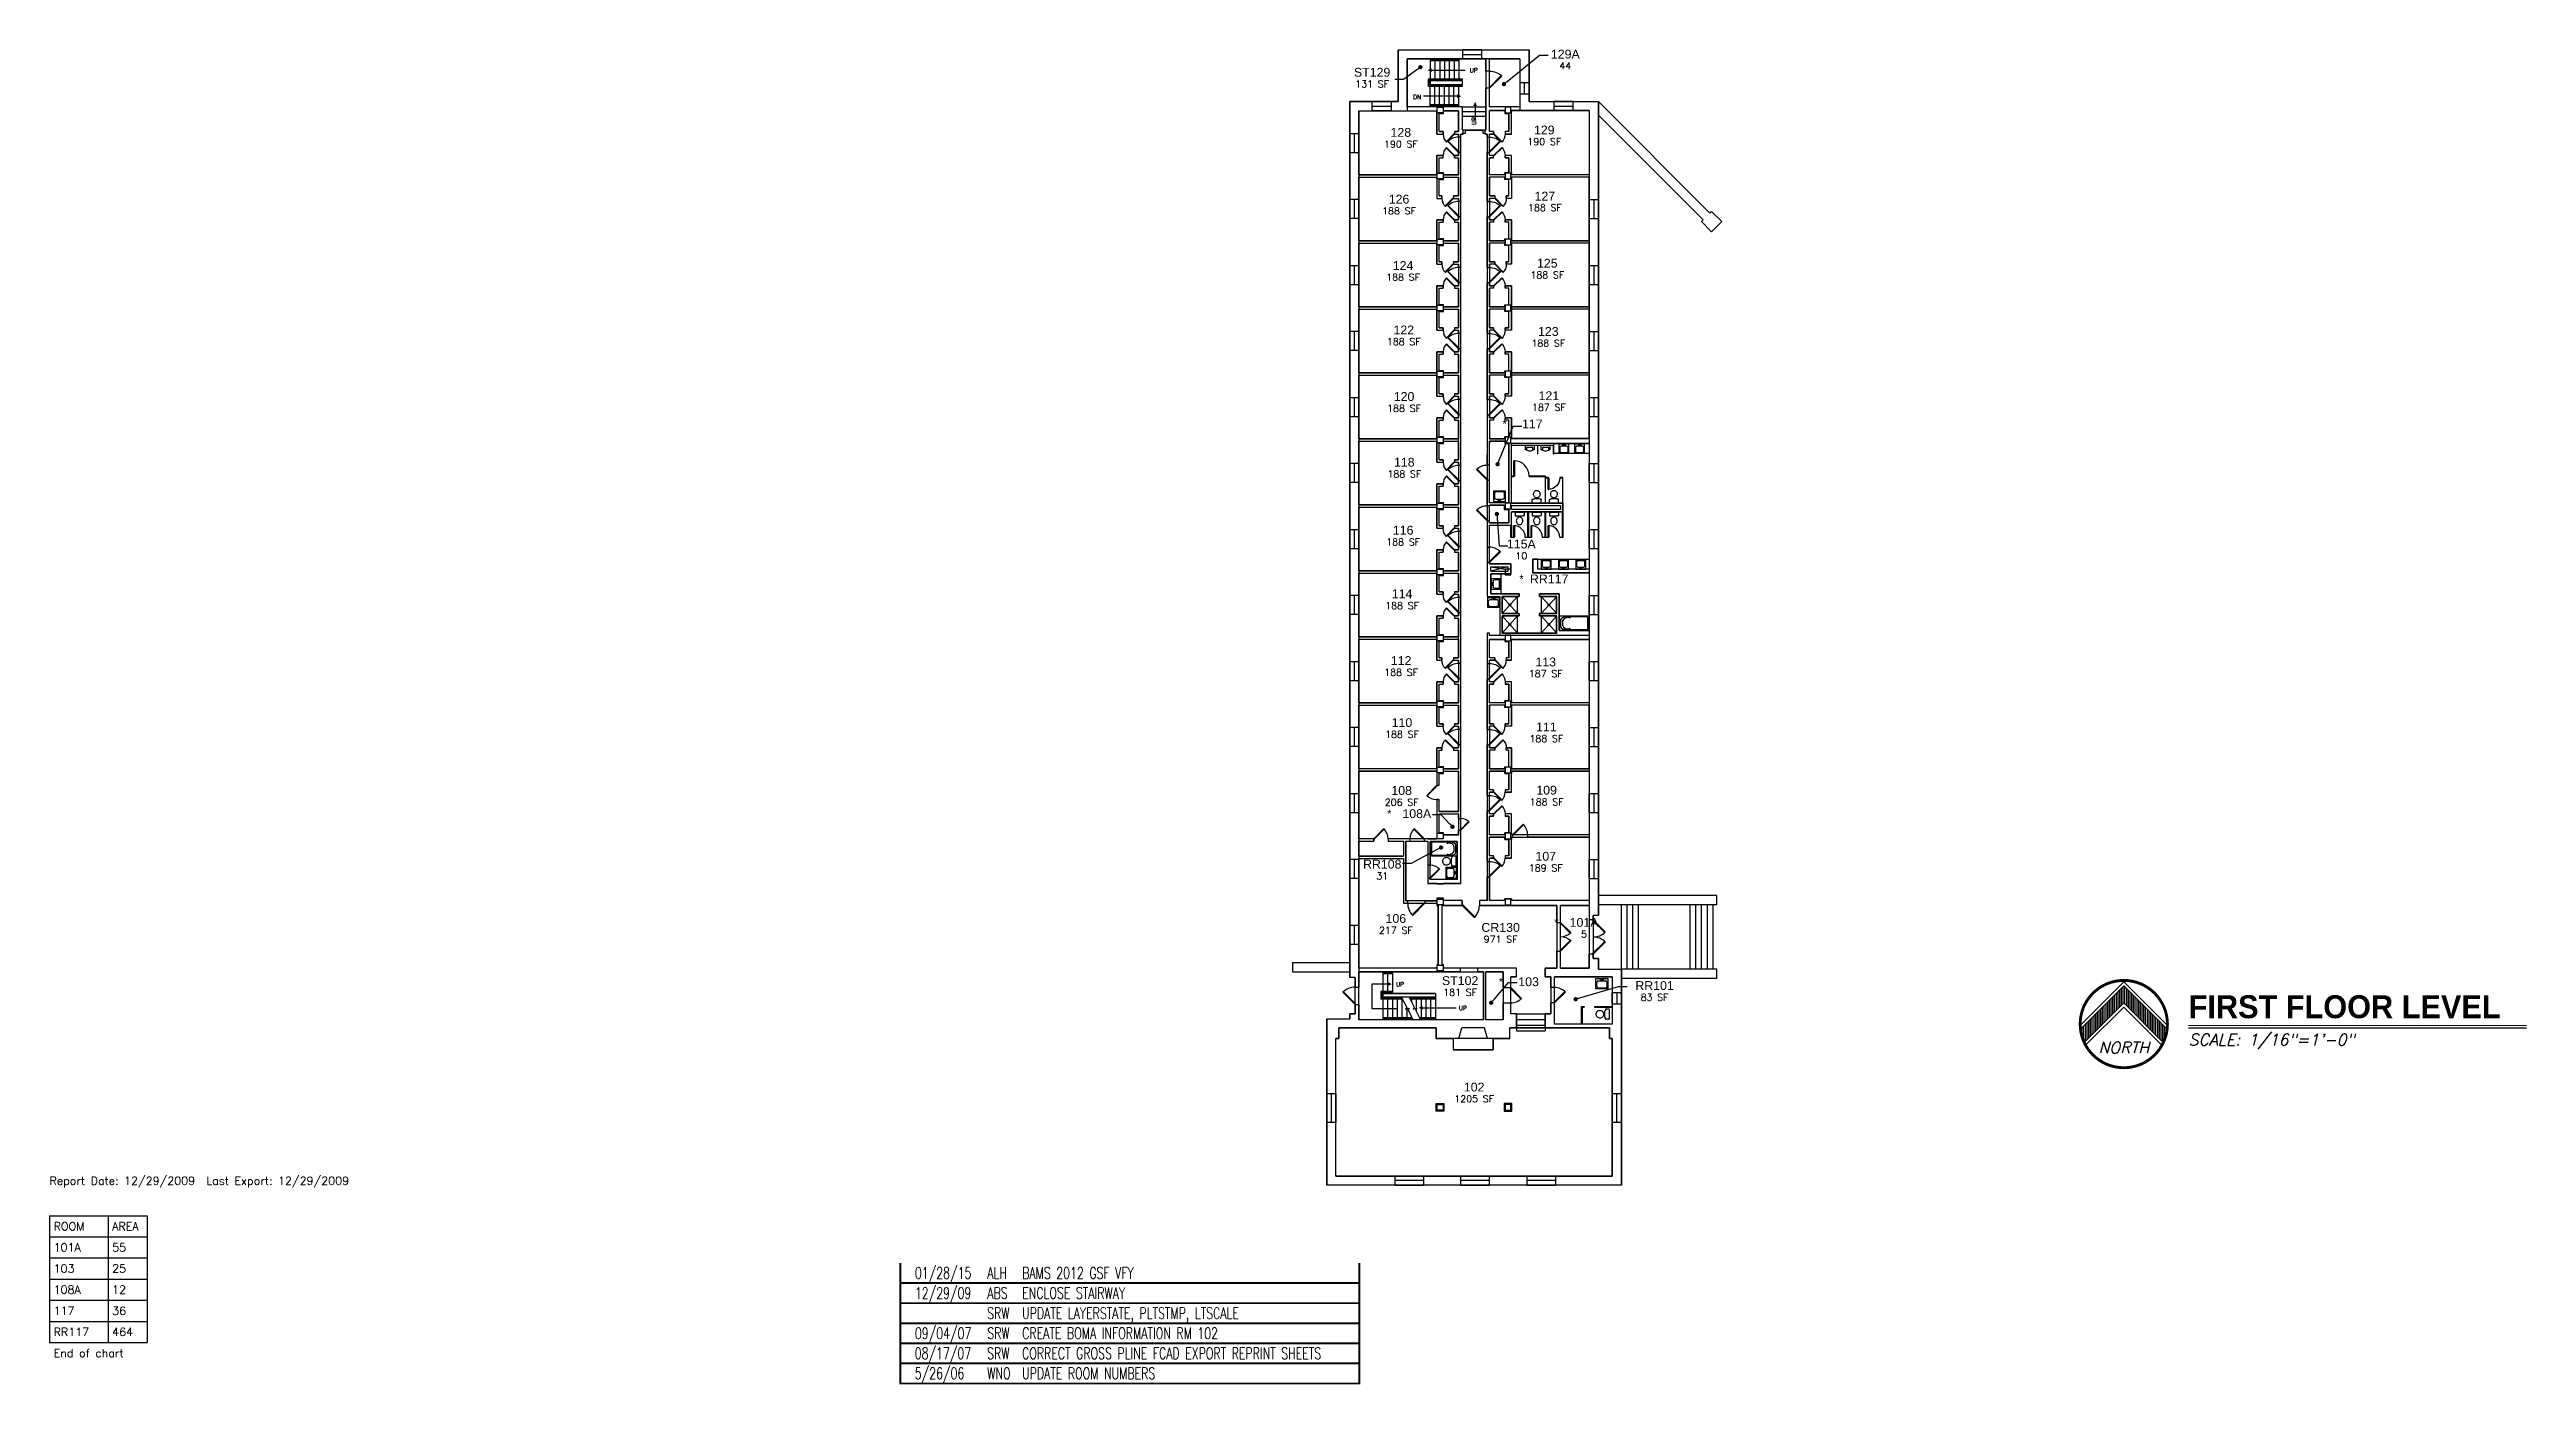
# Model space of a CAD drawing. Extents: x -1780 to 3401, y -2 to 2789.
import ezdxf
from ezdxf import colors
from ezdxf.entities.mleader import LeaderData, LeaderLine
from ezdxf.enums import TextEntityAlignment as Align
from ezdxf.math import Vec2, Vec3

# ---------------------------------------------------------------- set-up
doc = ezdxf.new("R2010")
doc.units = 0
doc.header["$MEASUREMENT"] = 0
doc.layers.get('0').update_dxf_attribs({"linetype": 'CONTINUOUS'})
for name, color, linetype in [('A-ANNO-LEVL', 4, 'CONTINUOUS'), ('A-ANNO-NRTH', 4, 'CONTINUOUS'), ('A-ANNO-REVS', 1, 'CONTINUOUS'), ('A-ANNO-SCAL', 4, 'CONTINUOUS'), ('A-DOOR', 2, 'CONTINUOUS'), ('A-FLOR-LEVL', 3, 'CONTINUOUS'), ('A-FLOR-TPTN', 110, 'CONTINUOUS'), ('A-GLAZ', 2, 'CONTINUOUS'), ('A-SPAC-ANOT', 4, 'CONTINUOUS'), ('A-SPAC-GROS', 6, 'CONTINUOUS'), ('A-SPAC-PPLN-AREA', 3, 'CONTINUOUS'), ('A-SPAC-RMNO', 4, 'CONTINUOUS'), ('A-SPAC-RMTW', 4, 'CONTINUOUS'), ('A-WALL', 7, 'CONTINUOUS'), ('L-SITE', 1, 'CONTINUOUS'), ('P-FIXT', 140, 'CONTINUOUS'), ('S-COLS', 5, 'CONTINUOUS')]:
    doc.layers.add(name, color=color, linetype=linetype)
doc.styles.add('FAI1', font='arial.ttf')
doc.styles.add('LEVELTXT', font='bold.shx', dxfattribs={"height": 0.25})
doc.styles.add('REVISION', font='simplex', dxfattribs={"width": 0.7})
doc.styles.add('REVS', font='romans.shx', dxfattribs={"width": 0.7})
doc.styles.add('ROMANS', font='ROMANS.shx')
doc.styles.add('SCALETXT', font='simplex.shx', dxfattribs={"oblique": 15, "height": 0.125})
doc.styles.add('simplex', font='simplex.shx')

msp = doc.modelspace()

# ---------------------------------------------------------------- texts
at = {"layer": 'A-FLOR-LEVL', "style": 'simplex'}
for s, p in [('UP', (1190.8, 2741.5)), ('DN', (1072.5, 2685.7)), ('UP', (1036.8, 830.4)), ('UP', (1168.2, 780.5))]:
    msp.add_text(s, height=9, dxfattribs=at).set_placement(p)
msp.add_text('UP', height=9, rotation=90, dxfattribs=at).set_placement((1204.3, 2631.3))
at = {"layer": 'A-SPAC-ANOT', "style": 'ROMANS'}
for s, height, p in [('44', 14.45, (1390.8, 2747.9)), ('131 SF', 14.45, (986.7, 2709.9)), ('190 SF', 14.45, (1046.8, 2584.2)), ('190 SF', 14.45, (1346.8, 2589.2)), ('188 SF', 14.45, (1043, 2444.7)), ('188 SF', 14.45, (1348.1, 2451.2)), ('188 SF', 14.45, (1051.5, 2306)), ('188 SF', 14.45, (1353.1, 2310.7)), ('188 SF', 14.45, (1052.9, 2171.2)), ('188 SF', 14.45, (1355.2, 2168)), ('188 SF', 14.45, (1053.5, 2031.9)), ('187 SF', 14.45, (1356.5, 2033.8)), ('188 SF', 14.45, (1054, 1894.6)), ('188 SF', 14.45, (1051.6, 1752.4)), ('10', 14.45, (1298.8, 1723.4)), ('188 SF', 14.45, (1049.4, 1619.4)), ('188 SF', 14.45, (1047.4, 1479.9)), ('187 SF', 14.45, (1349.8, 1476.8)), ('188 SF', 14.45, (1049.1, 1350.1)), ('188 SF', 14.45, (1351.1, 1341)), ('206 SF', 14.45, (1048.5, 1208.1)), ('188 SF', 14.45, (1351.7, 1208.8)), ('31', 14.45, (1007.9, 1054.1)), ('189 SF', 14.45, (1349.9, 1070.6)), ('217 SF', 14.45, (1036.3, 940.5)), ('971 SF', 14.45, (1255.5, 921.8)), ('5', 14.4, (1430, 932.3)), ('181 SF', 14.45, (1170.8, 810.5)), ('83 SF', 14.45, (1577.5, 800.2)), ('1205 SF', 14.45, (1200.1, 588))]:
    msp.add_text(s, height=height, dxfattribs=at).set_placement(p, align=Align.CENTER)
for s, p in [('Report Date: 12/29/2009  Last Export: 12/29/2009', (-1779.9, 415.4)), ('Report Date: 12/29/2009  Last Export: 12/29/2009', (-1779.9, 415.4)), ('ROOM', (-1771.4, 320.2)), ('AREA', (-1649, 320.2)), ('101A', (-1771.4, 276.1)), ('55', (-1649, 276.1)), ('103', (-1771.4, 231.8)), ('25', (-1649, 231.8)), ('108A', (-1771.4, 187.7)), ('117', (-1771.4, 143.4)), ('36', (-1649, 143.4)), ('12', (-1649, 187.7)), ('RR117', (-1771.4, 99.3)), ('464', (-1649, 99.3)), ('End of chart', (-1771.4, 55.1))]:
    msp.add_text(s, height=17, dxfattribs=at).set_placement(p)

# ---------------------------------------------------------------- blocks, each defined once
blk = doc.blocks.new('ARR')
blk.add_line((0, 0), (0, -70.14275))
blk.add_solid([(-4, 0), (4, 0), (0, 8.96525)])
blk = doc.blocks.new('AB141')
for p, q in [((1, 0.5), (0, 0.5)), ((0, 0.5), (0, -0.5)), ((0.05, 0.395071), (0.05, -0.395071)), ((0.743209, 0.45), (0.104929, 0.45)), ((0.624759, 0.4), (0.660817, 0.4)), ((0.874759, 0.186058), (0.874759, -0.186058)), ((0.95, -0.243209), (0.95, 0.243209)), ((1, -0.5), (1, 0.5)), ((0, -0.5), (1, -0.5)), ((0.104929, -0.45), (0.743209, -0.45)), ((0.660817, -0.4), (0.624759, -0.4))]:
    blk.add_line(p, q)
for centre, radius, start, end in [((0.104929, 0.395071), 0.054929, 90, 180), ((0.660817, 0.186058), 0.213942, 0, 90), ((0.743209, 0.243209), 0.206791, 0, 90), ((0.104929, -0.395071), 0.054929, 180, 270), ((0.660817, -0.186058), 0.213942, 270, 0), ((0.743209, -0.243209), 0.206791, 270, 0)]:
    blk.add_arc(centre, radius, start, end)
blk = doc.blocks.new('AC141')
for p, q in [((0, 0.5), (1, 0.5)), ((0, -0.5), (0, 0.5)), ((0.0753, 0.12255), (0.145017, 0.12255)), ((0.0753, -0.12255), (0.0753, 0.12255)), ((0.145017, 0.12255), (0.145017, -0.12255)), ((0.226581, -0.2983), (0.226581, 0.2983)), ((0.346581, 0.4183), (0.810283, 0.4183)), ((0.930283, 0.2983), (0.930283, -0.2983)), ((1, 0.5), (1, -0.5)), ((1, -0.5), (0, -0.5)), ((0.145017, -0.12255), (0.0753, -0.12255)), ((0.810283, -0.4183), (0.346581, -0.4183))]:
    blk.add_line(p, q)
for centre, start, end in [((0.346581, 0.2983), 90, 180), ((0.810283, 0.2983), 0, 90), ((0.346581, -0.2983), 180, 270), ((0.810283, -0.2983), 270, 0)]:
    blk.add_arc(centre, 0.12, start, end)
blk = doc.blocks.new('AD131')
for p, q in [((0.03333, -0.475023), (0.03333, 0.475023)), ((0.05833, 0.500023), (0.298978, 0.500023)), ((0.323978, 0.475023), (0.323978, 0.362171)), ((0.323978, 0.362171), (0.354249, 0.298611)), ((0.354249, 0.298611), (0.354249, -0.298611)), ((0.05833, -0.500023), (0.298978, -0.500023)), ((0.323978, -0.362171), (0.354249, -0.298611)), ((0.323978, -0.475023), (0.323978, -0.362171))]:
    blk.add_line(p, q)
blk.add_lwpolyline([(1.033321, -0.002131, 0.084445), (1.00948, 0.138025, 0.091522), (0.944276, 0.252035, 0.103706), (0.835094, 0.337134, 0.134256), (0.729302, 0.357313, 0.114344), (0.615596, 0.330966, 0.103706), (0.514328, 0.252035, 0.091522), (0.449124, 0.138025, 0.084445), (0.425283, -0.002131, 0.084445), (0.449124, -0.142287, 0.091522), (0.514328, -0.256296, 0.103706), (0.615596, -0.335228, 0.114344), (0.729302, -0.361575, 0.114344), (0.843008, -0.335228, 0.103706), (0.944276, -0.256296, 0.091522), (1.00948, -0.142287, 0.084445)], format="xyb", close=True)
for centre, start, end in [((0.05833, 0.475023), 90, 180), ((0.298978, 0.475023), 0, 90), ((0.05833, -0.475023), 180, 270), ((0.298978, -0.475023), 270, 0)]:
    blk.add_arc(centre, 0.025, start, end)
blk = doc.blocks.new('*X12')
at = {"color": 0}
for p, q in [((-0.862, 0.085), (-0.862, 0.271)), ((-0.844, 0.104), (-0.844, 0.289)), ((-0.825, 0.122), (-0.825, 0.308)), ((-0.806, 0.141), (-0.806, 0.327)), ((-0.787, 0.16), (-0.787, 0.346)), ((-0.769, 0.179), (-0.769, 0.364)), ((-0.75, 0.197), (-0.75, 0.383)), ((-0.731, 0.216), (-0.731, 0.402)), ((-0.712, 0.235), (-0.712, 0.421)), ((-0.694, 0.228), (-0.694, 0.414)), ((-0.675, 0.209), (-0.675, 0.395)), ((-0.656, 0.19), (-0.656, 0.376)), ((-0.637, 0.172), (-0.637, 0.357)), ((-0.619, 0.153), (-0.619, 0.339)), ((-0.6, 0.134), (-0.6, 0.32)), ((-0.581, 0.115), (-0.581, 0.301)), ((-0.562, 0.097), (-0.562, 0.282)), ((-1.125, -0.178), (-1.125, 0.008)), ((-1.106, -0.159), (-1.106, 0.027)), ((-1.087, -0.14), (-1.087, 0.046)), ((-1.069, -0.121), (-1.069, 0.064)), ((-1.05, -0.103), (-1.05, 0.083)), ((-1.031, -0.084), (-1.031, 0.102)), ((-1.012, -0.065), (-1.012, 0.121)), ((-0.994, -0.046), (-0.994, 0.139)), ((-0.975, -0.028), (-0.975, 0.158)), ((-0.956, -0.009), (-0.956, 0.177)), ((-0.937, 0.01), (-0.937, 0.196)), ((-0.919, 0.029), (-0.919, 0.214)), ((-0.9, 0.047), (-0.9, 0.233)), ((-0.881, 0.066), (-0.881, 0.252)), ((-0.544, 0.078), (-0.544, 0.264)), ((-0.525, 0.059), (-0.525, 0.245)), ((-0.506, 0.04), (-0.506, 0.226)), ((-0.487, 0.022), (-0.487, 0.207)), ((-0.469, 0.003), (-0.469, 0.189)), ((-0.45, -0.016), (-0.45, 0.17)), ((-0.431, -0.035), (-0.431, 0.151)), ((-0.412, -0.053), (-0.412, 0.132)), ((-0.394, -0.072), (-0.394, 0.114)), ((-0.375, -0.091), (-0.375, 0.095)), ((-0.356, -0.11), (-0.356, 0.076)), ((-0.337, -0.128), (-0.337, 0.057)), ((-0.319, -0.147), (-0.319, 0.039)), ((-0.3, -0.166), (-0.3, 0.02)), ((-0.281, -0.185), (-0.281, 0.001)), ((-1.163, -0.126), (-1.163, -0.029)), ((-1.144, -0.165), (-1.144, -0.011)), ((-0.263, -0.145), (-0.263, -0.018)), ((-0.244, -0.089), (-0.244, -0.036))]:
    blk.add_line(p, q, dxfattribs=at)
blk = doc.blocks.new('FMNORTH')
at = {"layer": 'A-ANNO-NRTH'}
for p, q in [((-0.707, 0.471), (-1.167, 0.011)), ((-0.707, 0.471), (-0.246, 0.011)), ((-0.707, 0.196), (-1.111, -0.208)), ((-0.707, 0.196), (-0.302, -0.208))]:
    blk.add_line(p, q, dxfattribs=at)
at = {"layer": 'A-ANNO-NRTH', "const_width": 0.0312}
blk.add_lwpolyline([(-1.182, 0.011, 1), (-0.231, 0.011, 1)], format="xyb", close=True, dxfattribs=at)
at = {"layer": 'A-ANNO-NRTH'}
blk.add_lwpolyline([(-1.179, -0.046), (-1.162, -0.128), (-1.133, -0.186), (-1.16, -0.125), (-1.179, -0.046), (-0.707, 0.427), (-0.234, -0.046), (-0.249, -0.111), (-0.28, -0.186), (-0.707, 0.241), (-1.133, -0.186)], dxfattribs=at)
blk.add_blockref('*X12', (0, 0), dxfattribs=at)
at = {"layer": 'A-ANNO-NRTH', "style": 'SCALETXT', "oblique": 15}
blk.add_text('NORTH', height=0.125, dxfattribs=at).set_placement((-0.707, -0.245), align=Align.MIDDLE)
blk = doc.blocks.new('VS')
at = {"layer": 'A-ANNO-LEVL', "style": 'LEVELTXT'}
blk.add_attdef('VIEW', (0, 0.075), '', height=0.25, dxfattribs=at)
at = {"layer": 'A-ANNO-SCAL', "style": 'SCALETXT', "oblique": 15}
blk.add_attdef('SCALE', (0, -0.222), '', height=0.125, dxfattribs=at)
blk = doc.blocks.new('URINAL')
blk.add_lwpolyline([(-9, -9.6), (-9, 0), (9, 0), (9, -9.6), (6.7, -9.6), (6.7, -5), (-6.7, -5), (-6.7, -9.6)], close=True)
blk.add_lwpolyline([(-7.9, -9.6), (-2.1, -11.7), (2.1, -11.7), (7.9, -9.6)])
blk = doc.blocks.new('AE141')
for p, q in [((0.499999, 0), (0.451388, 0)), ((0.451388, 0), (0.451388, -0.999997)), ((0.499999, -0.999997), (0.451388, -0.999997))]:
    blk.add_line(p, q)
blk.add_arc((0.499999, 0), 0.999997, 180, 270)
at = {"linetype": 'Continuous'}
for points in [[(0.451388, 0), (0.451388, -0.999997), (0.451388, -0.999997, 1), (0.451388, 0, 1)], [(0.499999, 0, 1), (0.499999, -0.999997, 1), (0.451388, -0.999997, 1), (0.451388, 0, 1)], [(0.499999, 0), (0.499999, 0, 1), (0.451388, 0, 1), (0.451388, 0)], [(0.499999, 0), (0.499999, -0.999997), (0.451388, -0.998815), (0.451388, 0)], [(0.499999, 0), (0.499999, -0.999997), (0.499999, -0.999997, 1), (0.499999, 0, 1)], [(0.499999, -0.999997), (0.499999, -0.999997, 1), (0.451388, -0.999997, 1), (0.451388, -0.998815)]]:
    blk.add_3dface(points, dxfattribs=at)
blk = doc.blocks.new('AH13A')
for p, q in [((1, 0.496), (0, 0.496)), ((0, 0.496), (0, -0.504)), ((0, -0.504), (1, 0.496)), ((1, -0.504), (0, 0.496)), ((1, -0.504), (1, 0.496)), ((0, -0.504), (1, -0.504))]:
    blk.add_line(p, q)
blk.add_circle((0.5, -0.004), 0.056)
blk = doc.blocks.new('AWI002')
blk.add_line((-0.5, -1), (0.5, -1))
blk = doc.blocks.new('ADO001')
for p, q in [((0.207106, 0.707105), (-0.499999, 0)), ((-0.499999, 0), (-0.465625, -0.034373)), ((-0.465625, -0.034373), (0.240643, 0.671896))]:
    blk.add_line(p, q)
blk.add_arc((-0.499999, 0), 0.999997, 0, 45)
blk = doc.blocks.new('ADO101')
for p, q in [((0.465624, -0.034373), (-0.240645, 0.671896)), ((-0.207108, 0.707105), (0.499997, 0)), ((0.499997, 0), (0.465624, -0.034373))]:
    blk.add_line(p, q)
blk.add_arc((0.499997, 0), 0.999997, 135, 180)
blk = doc.blocks.new('ADO401')
for p, q in [((-0.146, 0.354), (-0.5, 0)), ((-0.5, 0), (-0.483, -0.017)), ((-0.483, -0.017), (-0.13, 0.336)), ((-0.13, 0.336), (-0.146, 0.354)), ((0.13, 0.336), (0.146, 0.354)), ((0.483, -0.017), (0.13, 0.336)), ((0.146, 0.354), (0.5, 0)), ((0.5, 0), (0.483, -0.017))]:
    blk.add_line(p, q)
for centre, start, end in [((-0.5, 0), 0, 45), ((0.5, 0), 135, 180)]:
    blk.add_arc(centre, 0.5, start, end)
blk = doc.blocks.new('FMGRM1')
at = {"style": 'FAI1'}
for tag, p in [('DATA1', (0, -0.284)), ('DATA2', (0, -0.443)), ('DATA3', (0, -0.602)), ('DATA4', (0, -0.762)), ('DATA5', (0, -0.921))]:
    blk.add_attdef(tag, text='', height=0.117, dxfattribs=at).set_placement(p, align=Align.CENTER)
at = {"layer": 'A-SPAC-RMNO', "style": 'FAI1'}
blk.add_attdef('RMNUMB', text='', height=0.16, dxfattribs=at).set_placement((0, 0), align=Align.MIDDLE)
blk = doc.blocks.new('14_REVISION')
at = {"const_width": 4}
blk.add_lwpolyline([(960, 42), (960, 0), (0, 0), (0, 42)], dxfattribs=at)
at = {"style": 'REVS', "width": 0.7}
for tag, p in [('REVDATE', (29.9, 21.1)), ('REVINITIALS', (181.4, 21.1)), ('REVREASON', (254.4, 21.1))]:
    blk.add_attdef(tag, text='', height=24, dxfattribs=at).set_placement(p, align=Align.MIDDLE_LEFT)
blk = doc.blocks.new('REVISION')
at = {"layer": 'A-ANNO-REVS', "const_width": 4}
blk.add_lwpolyline([(960, 42), (960, 0), (0, 0), (0, 42)], dxfattribs=at)
at = {"layer": 'A-ANNO-REVS', "style": 'REVISION', "width": 0.7}
for tag, p in [('REVDATE', (30.3, 9.1)), ('REVINITIALS', (181.7, 9.1)), ('REVREASON', (254.7, 9.1))]:
    blk.add_attdef(tag, p, '', height=24, dxfattribs=at)
blk = doc.blocks.new('SREV_UPDATE')
at = {"layer": 'A-ANNO-REVS'}
blk.add_blockref('14_REVISION', (0, 0), dxfattribs=at).add_auto_attribs({'REVREASON': 'UPDATE LAYERSTATE, PLTSTMP, LTSCALE', 'REVINITIALS': 'SRW'})
blk = doc.blocks.new('_Dot')
at = {"color": 0, "linetype": 'ByBlock', "lineweight": -2}
blk.add_line((-0.5, 0), (-1, 0), dxfattribs=at)
at = {"color": 0, "linetype": 'ByBlock', "const_width": 0.5}
blk.add_lwpolyline([(-0.25, 0, 1), (0.25, 0, 1)], format="xyb", close=True, dxfattribs=at)
blk = doc.blocks.new('SEECHART')
blk.add_text('*', height=0.15).set_placement((0, 0), align=Align.MIDDLE_CENTER)

# ---------------------------------------------------------------- linework, layer by layer
msp.add_lwpolyline([(1136, 1009.6), (1136, 1010.6)])
msp.add_lwpolyline([(1009, 815.6), (1119, 815.6), (1119, 807.6), (1009, 807.6)], close=True)
at = {"layer": 'A-ANNO-LEVL'}
for p, q in [((2694.7, 749.4), (3401.4, 748.5)), ((2694.7, 743.4), (3401.4, 743.4))]:
    msp.add_line(p, q, dxfattribs=at)
at = {"layer": 'A-FLOR-LEVL'}
for p, q in [((1108, 2769.6), (1108, 2727.6)), ((1168, 2767.6), (1108, 2767.6)), ((1168, 2765.6), (1108, 2765.6)), ((1118, 2769.6), (1118, 2767.6)), ((1118, 2765.6), (1118, 2727.6)), ((1128, 2769.6), (1128, 2767.6)), ((1128, 2765.6), (1128, 2727.6)), ((1138, 2769.6), (1138, 2767.6)), ((1138, 2765.6), (1138, 2727.6)), ((1148, 2769.6), (1148, 2767.6)), ((1148, 2765.6), (1148, 2727.6)), ((1158, 2769.6), (1158, 2767.6)), ((1158, 2765.6), (1158, 2727.6)), ((1168, 2769.6), (1168, 2727.6)), ((1175.5, 2727.6), (1104, 2727.6)), ((1104, 2727.6), (1104, 2711.6)), ((1175.5, 2711.6), (1104, 2711.6)), ((1175.5, 2725.6), (1106, 2725.6)), ((1106, 2725.6), (1106, 2713.6)), ((1175.5, 2713.6), (1106, 2713.6)), ((1108, 2725.6), (1108, 2723.6)), ((1108, 2713.6), (1108, 2715.6)), ((1108, 2669.6), (1108, 2711.6)), ((1117.8, 2713.6), (1117.8, 2715.6)), ((1117.8, 2673.6), (1117.8, 2711.6)), ((1118, 2725.6), (1118, 2723.6)), ((1127.8, 2713.6), (1127.8, 2715.6)), ((1127.8, 2673.6), (1127.8, 2711.6)), ((1128, 2725.6), (1128, 2723.6)), ((1137.8, 2713.6), (1137.8, 2715.6)), ((1137.8, 2673.6), (1137.8, 2711.6)), ((1138, 2725.6), (1138, 2723.6)), ((1147.8, 2713.6), (1147.8, 2715.6)), ((1147.8, 2673.6), (1147.8, 2711.6)), ((1148, 2725.6), (1148, 2723.6)), ((1157.8, 2713.6), (1157.8, 2715.6)), ((1157.8, 2673.6), (1157.8, 2711.6)), ((1158, 2725.6), (1158, 2723.6)), ((1167.8, 2713.6), (1167.8, 2715.6)), ((1167.8, 2669.6), (1167.8, 2711.6)), ((1168, 2725.6), (1168, 2723.6)), ((1175.5, 2725.6), (1175.5, 2727.6)), ((1175.5, 2711.6), (1175.5, 2713.6)), ((1167.8, 2673.6), (1108, 2673.6)), ((1167.8, 2671.6), (1108, 2671.6)), ((1117.8, 2669.6), (1117.8, 2671.6)), ((1127.8, 2669.6), (1127.8, 2671.6)), ((1137.8, 2669.6), (1137.8, 2671.6)), ((1147.8, 2669.6), (1147.8, 2671.6)), ((1157.8, 2669.6), (1157.8, 2671.6)), ((1175.5, 2669.6), (1224.5, 2669.6)), ((1175.5, 2659.6), (1224.5, 2659.6)), ((1175.5, 2649.6), (1224.5, 2649.6)), ((1202.1, 2671), (1202.1, 2642.6)), ((985.9, 835.2), (985.9, 784.2)), ((1019.2, 835.2), (985.9, 835.2)), ((1009, 860.6), (1009, 819.6)), ((1029, 858.6), (1009, 858.6)), ((1029, 856.6), (1009, 856.6)), ((1019, 860.6), (1019, 858.6)), ((1019, 856.6), (1019, 819.6)), ((1029, 860.6), (1029, 815.6)), ((985.9, 784.2), (1038.7, 784.2)), ((1029, 819.6), (1005, 819.6)), ((1005, 819.6), (1005, 803.6)), ((1050.5, 803.6), (1005, 803.6)), ((1029, 817.6), (1007, 817.6)), ((1007, 817.6), (1007, 805.6)), ((1049.5, 805.6), (1007, 805.6)), ((1009, 817.6), (1009, 815.6)), ((1009, 807.6), (1009, 805.6)), ((1009, 803.6), (1009, 760.6)), ((1019, 817.6), (1019, 815.6)), ((1019, 807.6), (1019, 805.6)), ((1019, 803.6), (1019, 764.6)), ((1029, 807.6), (1029, 805.6)), ((1029, 803.6), (1029, 764.6)), ((1039, 807.6), (1039, 805.6)), ((1039, 803.6), (1039, 764.6)), ((1059, 786.6), (1048.4, 807.6)), ((1049, 807.6), (1049, 805.6)), ((1049, 803.6), (1049, 764.6)), ((1059, 786.6), (1059, 786.5)), ((1059, 783.3), (1059, 764.6)), ((1061.8, 781), (1072.1, 760.6)), ((1064.2, 807.6), (1074.8, 786.6)), ((1119, 805.6), (1065.2, 805.6)), ((1119, 803.6), (1066.2, 803.6)), ((1069, 807.6), (1069, 805.6)), ((1069, 803.6), (1069, 798.1)), ((1077.6, 781), (1087.8, 760.6)), ((1079, 807.6), (1079, 805.6)), ((1079, 803.6), (1079, 778.2)), ((1089, 807.6), (1089, 805.6)), ((1089, 803.6), (1089, 764.6)), ((1099, 807.6), (1099, 805.6)), ((1099, 803.6), (1099, 764.6)), ((1109, 807.6), (1109, 805.6)), ((1109, 803.6), (1109, 764.6)), ((1119, 807.6), (1119, 760.6)), ((1070, 764.6), (1009, 764.6)), ((1071, 762.6), (1009, 762.6)), ((1019, 762.6), (1019, 760.6)), ((1029, 762.6), (1029, 760.6)), ((1039, 762.6), (1039, 760.6)), ((1049, 762.6), (1049, 760.6)), ((1059, 762.6), (1059, 760.6)), ((1069, 766.7), (1069, 764.6)), ((1069, 762.6), (1069, 760.6)), ((1119, 764.6), (1085.8, 764.6)), ((1119, 762.6), (1086.8, 762.6)), ((1089, 762.6), (1089, 760.6)), ((1099, 762.6), (1099, 760.6)), ((1109, 762.6), (1109, 760.6)), ((1288.5, 773.2), (1348.5, 773.2)), ((1288.5, 761.2), (1348.5, 761.2)), ((1288.5, 749.2), (1348.5, 749.2)), ((1288.5, 743.6), (1288.5, 737.2)), ((1288.5, 737.2), (1348.5, 737.2)), ((1348.5, 743.6), (1348.5, 737.2))]:
    msp.add_line(p, q, dxfattribs=at)
for points in [[(1059, 786.6), (1056.6, 782.4), (1064.3, 785.1), (1061.8, 781)], [(1074.8, 786.6), (1072.3, 782.4), (1080, 785.1), (1077.6, 781)]]:
    msp.add_lwpolyline(points, dxfattribs=at)
for points in [[(1198.1, 2671), (1206.1, 2671), (1202.1, 2679.9)], [(1019.2, 839.2), (1019.2, 831.2), (1028.1, 835.2)]]:
    msp.add_solid(points, dxfattribs=at)
at = {"layer": 'A-FLOR-TPTN'}
for p, q in [((1283.1, 1897.5), (1278, 1897.5)), ((1278, 1896.5), (1283.1, 1896.5)), ((1349.6, 1897.5), (1315.1, 1897.5)), ((1315.1, 1896.5), (1348.6, 1896.5)), ((1348.6, 1896.5), (1348.6, 1840.6)), ((1349.6, 1840.6), (1349.6, 1897.5)), ((1355.1, 1894.6), (1349.6, 1894.6)), ((1349.6, 1893.6), (1355.1, 1893.6)), ((1355.1, 1893.6), (1355.1, 1894.6)), ((1312.6, 1840.6), (1313.6, 1840.6)), ((1348.6, 1840.6), (1349.6, 1840.6)), ((1424.5, 751.6), (1424.5, 788.6)), ((1424.5, 788.6), (1429.9, 788.6)), ((1426.5, 786.6), (1429.9, 786.6)), ((1426.5, 751.6), (1426.5, 786.6)), ((1429.9, 788.6), (1429.9, 786.6)), ((1451.9, 788.6), (1451.9, 786.6)), ((1451.9, 788.6), (1489, 788.6)), ((1451.9, 786.6), (1489, 786.6))]:
    msp.add_line(p, q, dxfattribs=at)
for points in [[(1283.1, 1896.5), (1283.1, 1897.5)], [(1315.1, 1897.5), (1315.1, 1896.5)], [(1385.6, 1840.6), (1385.6, 1893.6), (1385.6, 1893.6), (1385.6, 1894.6), (1379.1, 1894.6), (1379.1, 1893.6), (1384.6, 1893.6), (1384.6, 1840.6), (1385.6, 1840.6)], [(1313.6, 1822.6), (1313.6, 1769.6), (1319.1, 1769.6), (1319.1, 1768.6), (1307.1, 1768.6), (1307.1, 1769.6), (1312.6, 1769.6), (1312.6, 1822.6), (1313.6, 1822.6)], [(1349.6, 1822.6), (1349.6, 1769.6), (1355.1, 1769.6), (1355.1, 1768.6), (1343.1, 1768.6), (1343.1, 1769.6), (1348.6, 1769.6), (1348.6, 1822.6), (1349.6, 1822.6)], [(1385.6, 1822.6), (1385.6, 1769.6), (1385.6, 1769.6), (1385.6, 1768.6), (1379.1, 1768.6), (1379.1, 1769.6), (1384.6, 1769.6), (1384.6, 1822.6), (1385.6, 1822.6)], [(1278, 1794.6), (1278, 1769.6), (1283.1, 1769.6), (1283.1, 1768.6), (1277, 1768.6), (1277, 1769.6), (1277, 1769.6), (1277, 1794.6), (1278, 1794.6)]]:
    msp.add_lwpolyline(points, dxfattribs=at)
at = {"layer": 'A-GLAZ'}
for p, q in [((1216.4, 2788.6), (1176.4, 2788.6)), ((1216.4, 2769.6), (1176.4, 2769.6)), ((1296, 2720.6), (1296, 2696.6)), ((1315, 2720.6), (1315, 2696.6)), ((1027, 2680.6), (987, 2680.6)), ((1027, 2661.4), (987, 2661.4)), ((1407.5, 2680.6), (1367.5, 2680.6)), ((1407.5, 2661.6), (1367.5, 2661.6)), ((940, 2613.6), (940, 2573.6)), ((959, 2613.6), (959, 2573.6)), ((940, 2475.6), (940, 2435.6)), ((959, 2475.6), (959, 2435.6)), ((1441, 2435.6), (1441, 2475.6)), ((1460, 2435.6), (1460, 2475.6)), ((940, 2337.6), (940, 2297.6)), ((959, 2337.6), (959, 2297.6)), ((1441, 2297.6), (1441, 2337.6)), ((1460, 2297.6), (1460, 2337.6)), ((940, 2199.6), (940, 2159.6)), ((959, 2199.6), (959, 2159.6)), ((1441, 2159.6), (1441, 2199.6)), ((1460, 2159.6), (1460, 2199.6)), ((940, 2061.6), (940, 2021.6)), ((959, 2061.6), (959, 2021.6)), ((1441, 2021.6), (1441, 2061.6)), ((1460, 2021.6), (1460, 2061.6)), ((940, 1923.6), (940, 1883.6)), ((959, 1923.6), (959, 1883.6)), ((1441, 1883.6), (1441, 1923.6)), ((1460, 1883.6), (1460, 1923.6)), ((940, 1785.6), (940, 1745.6)), ((959, 1785.6), (959, 1745.6)), ((1441, 1745.6), (1441, 1785.6)), ((1460, 1745.6), (1460, 1785.6)), ((940, 1647.6), (940, 1607.6)), ((959, 1647.6), (959, 1607.6)), ((1441, 1607.6), (1441, 1647.6)), ((1460, 1607.6), (1460, 1647.6)), ((940, 1509.6), (940, 1469.6)), ((959, 1509.6), (959, 1469.6)), ((1441, 1469.6), (1441, 1509.6)), ((1460, 1469.6), (1460, 1509.6)), ((940, 1371.6), (940, 1331.6)), ((959, 1371.6), (959, 1331.6)), ((1441, 1331.6), (1441, 1371.6)), ((1460, 1331.6), (1460, 1371.6)), ((940, 1233.6), (940, 1193.6)), ((959, 1233.6), (959, 1193.6)), ((1441, 1193.6), (1441, 1233.6)), ((1460, 1193.6), (1460, 1233.6)), ((940, 1095.6), (940, 1055.6)), ((959, 1095.6), (959, 1055.6)), ((1441, 1055.6), (1441, 1095.6)), ((1460, 1055.6), (1460, 1095.6)), ((940, 957.6), (940, 917.6)), ((959, 957.6), (959, 917.6)), ((1489, 793.6), (1489, 817.6)), ((1508, 793.6), (1508, 817.6)), ((892, 605.6), (892, 545.6)), ((911, 605.6), (911, 545.6)), ((1489, 605.6), (1489, 545.6)), ((1508, 605.6), (1508, 545.6)), ((1034, 433.6), (1094, 433.6)), ((1034, 414.6), (1094, 414.6)), ((1172, 433.6), (1232, 433.6)), ((1172, 414.6), (1232, 414.6)), ((1310, 433.6), (1370, 433.6)), ((1310, 414.6), (1370, 414.6))]:
    msp.add_line(p, q, dxfattribs=at)
at = {"layer": 'A-SPAC-ANOT'}
for p, q in [((-1779.9, 350.9), (-1575.9, 350.9)), ((-1779.9, 350.9), (-1779.9, 85.7)), ((-1657.5, 350.9), (-1657.5, 85.7)), ((-1575.9, 350.9), (-1575.9, 85.7)), ((-1779.9, 306.6), (-1575.9, 306.6)), ((-1779.9, 262.4), (-1575.9, 262.4)), ((-1779.9, 218.3), (-1575.9, 218.3)), ((-1779.9, 174.1), (-1575.9, 174.1)), ((-1779.9, 129.9), (-1575.9, 129.9)), ((-1779.9, 85.7), (-1575.9, 85.7))]:
    msp.add_line(p, q, dxfattribs=at)
at = {"layer": 'A-SPAC-GROS'}
msp.add_lwpolyline([(940, 2680.6), (1041, 2680.6), (1041, 2788.6), (1315, 2788.6), (1315, 2680.6), (1460, 2680.6), (1460, 978.6), (1449, 978.6), (1449, 888.6), (1460, 888.6), (1460, 866.6), (1508, 866.6), (1508, 414.6), (892, 414.6), (892, 762.6), (940, 762.6), (940, 772.6), (951, 772.6), (951, 848.6), (940, 848.6)], close=True, dxfattribs=at)
at = {"layer": 'A-SPAC-PPLN-AREA'}
for points in [[(1060, 2769.6), (1224.5, 2769.6), (1224.5, 2620.6), (1175.5, 2620.6), (1175.5, 2669.6), (1060, 2669.6)], [(1232.5, 2769.6), (1296, 2769.6), (1296, 2669.6), (1232.5, 2669.6)], [(959, 2661.4), (1122, 2661.4), (1122, 2612.6), (1135.2, 2612.6), (1135.2, 2617.6), (1127, 2617.6), (1127, 2655.6), (1136, 2655.6), (1136, 2661.4), (1167.5, 2661.4), (1167.5, 2617.6), (1159.2, 2617.6), (1159.2, 2612.6), (1167.5, 2612.6), (1167.5, 2567.6), (1159.2, 2567.6), (1159.2, 2562.6), (1167.5, 2562.6), (1167.5, 2527.1), (1136, 2527.1), (1136, 2531.6), (1127, 2531.6), (1127, 2562.6), (1135.2, 2562.6), (1135.2, 2567.6), (1122, 2567.6), (1122, 2527.1), (959, 2527.1)], [(1177, 2614.6), (1182, 2614.6), (1182, 2620.6), (1218, 2620.6), (1218, 2614.6), (1223, 2614.6), (1223, 2612.6), (1227.5, 2612.6), (1227.5, 1645.8), (1254, 1645.8), (1254, 1564.3), (1232.5, 1564.3), (1232.5, 1568.8), (1227.5, 1568.8), (1227.5, 1009.6), (1211, 1009.6), (1211, 999.6), (1373, 999.6), (1373, 868.6), (1348.5, 868.6), (1348.5, 850.6), (1360.5, 850.6), (1360.5, 773.2), (1348.5, 773.2), (1348.5, 743.6), (1288.5, 743.6), (1288.5, 773.2), (1276.5, 773.2), (1276.5, 850.6), (1288.5, 850.6), (1288.5, 868.6), (1136, 868.6), (1136, 875.6), (1133, 875.6), (1133, 999.6), (1175, 999.6), (1175, 1009.6), (1136, 1009.6), (1136, 1014.6), (1122, 1014.6), (1122, 1009.1), (1057.5, 1009.1), (1057.5, 1134.1), (1103, 1134.1), (1103, 1045.6), (1122, 1045.6), (1122, 1044.6), (1136, 1044.6), (1136, 1045.6), (1172.5, 1045.6), (1172.5, 2612.6), (1177, 2612.6)], [(959, 2522.1), (1122, 2522.1), (1122, 2478.1), (1132.8, 2478.1), (1132.8, 2483.1), (1127, 2483.1), (1127, 2517.6), (1136, 2517.6), (1136, 2522.1), (1167.5, 2522.1), (1167.5, 2483.1), (1156.8, 2483.1), (1156.8, 2478.1), (1167.5, 2478.1), (1167.5, 2433.1), (1159.2, 2433.1), (1159.2, 2428.1), (1167.5, 2428.1), (1167.5, 2389.1), (1136, 2389.1), (1136, 2393.6), (1127, 2393.6), (1127, 2428.1), (1135.2, 2428.1), (1135.2, 2433.1), (1122, 2433.1), (1122, 2389.1), (959, 2389.1)], [(1441, 2522.1), (1278, 2522.1), (1278, 2478.1), (1267.2, 2478.1), (1267.2, 2483.1), (1273, 2483.1), (1273, 2517.6), (1264, 2517.6), (1264, 2522.1), (1232.5, 2522.1), (1232.5, 2483.1), (1243.2, 2483.1), (1243.2, 2478.1), (1232.5, 2478.1), (1232.5, 2433.1), (1240.8, 2433.1), (1240.8, 2428.1), (1232.5, 2428.1), (1232.5, 2389.1), (1264, 2389.1), (1264, 2393.6), (1273, 2393.6), (1273, 2428.1), (1264.8, 2428.1), (1264.8, 2433.1), (1278, 2433.1), (1278, 2389.1), (1441, 2389.1)], [(959, 2384.1), (1122, 2384.1), (1122, 2340.1), (1132.8, 2340.1), (1132.8, 2345.1), (1127, 2345.1), (1127, 2379.6), (1136, 2379.6), (1136, 2384.1), (1167.5, 2384.1), (1167.5, 2345.1), (1156.8, 2345.1), (1156.8, 2340.1), (1167.5, 2340.1), (1167.5, 2295.1), (1159.2, 2295.1), (1159.2, 2290.1), (1167.5, 2290.1), (1167.5, 2251.1), (1136, 2251.1), (1136, 2255.6), (1127, 2255.6), (1127, 2290.1), (1135.2, 2290.1), (1135.2, 2295.1), (1122, 2295.1), (1122, 2251.1), (959, 2251.1)], [(1441, 2384.1), (1278, 2384.1), (1278, 2340.1), (1267.2, 2340.1), (1267.2, 2345.1), (1273, 2345.1), (1273, 2379.6), (1264, 2379.6), (1264, 2384.1), (1232.5, 2384.1), (1232.5, 2345.1), (1243.2, 2345.1), (1243.2, 2340.1), (1232.5, 2340.1), (1232.5, 2295.1), (1240.8, 2295.1), (1240.8, 2290.1), (1232.5, 2290.1), (1232.5, 2251.1), (1264, 2251.1), (1264, 2255.6), (1273, 2255.6), (1273, 2290.1), (1264.8, 2290.1), (1264.8, 2295.1), (1278, 2295.1), (1278, 2251.1), (1441, 2251.1)], [(959, 2246.1), (1122, 2246.1), (1122, 2202.1), (1135.2, 2202.1), (1135.2, 2207.1), (1127, 2207.1), (1127, 2241.6), (1136, 2241.6), (1136, 2246.1), (1167.5, 2246.1), (1167.5, 2207.1), (1159.2, 2207.1), (1159.2, 2202.1), (1167.5, 2202.1), (1167.5, 2157.1), (1159.2, 2157.1), (1159.2, 2152.1), (1167.5, 2152.1), (1167.5, 2113.1), (1136, 2113.1), (1136, 2117.6), (1127, 2117.6), (1127, 2152.1), (1135.2, 2152.1), (1135.2, 2157.1), (1122, 2157.1), (1122, 2113.1), (959, 2113.1)], [(1441, 2246.1), (1278, 2246.1), (1278, 2202.1), (1264.8, 2202.1), (1264.8, 2207.1), (1273, 2207.1), (1273, 2241.6), (1264, 2241.6), (1264, 2246.1), (1232.5, 2246.1), (1232.5, 2207.1), (1240.8, 2207.1), (1240.8, 2202.1), (1232.5, 2202.1), (1232.5, 2157.1), (1240.8, 2157.1), (1240.8, 2152.1), (1232.5, 2152.1), (1232.5, 2113.1), (1264, 2113.1), (1264, 2117.6), (1273, 2117.6), (1273, 2152.1), (1264.8, 2152.1), (1264.8, 2157.1), (1278, 2157.1), (1278, 2113.1), (1441, 2113.1)], [(959, 2108.1), (1122, 2108.1), (1122, 2064.1), (1135.2, 2064.1), (1135.2, 2069.1), (1127, 2069.1), (1127, 2103.6), (1136, 2103.6), (1136, 2108.1), (1167.5, 2108.1), (1167.5, 2069.1), (1159.2, 2069.1), (1159.2, 2064.1), (1167.5, 2064.1), (1167.5, 2019.1), (1159.2, 2019.1), (1159.2, 2014.1), (1167.5, 2014.1), (1167.5, 1975.1), (1136, 1975.1), (1136, 1979.6), (1127, 1979.6), (1127, 2014.1), (1135.2, 2014.1), (1135.2, 2019.1), (1122, 2019.1), (1122, 1975.1), (959, 1975.1)], [(1278, 1975.6), (1441, 1975.6), (1441, 2108.1), (1278, 2108.1), (1278, 2064.1), (1264.8, 2064.1), (1264.8, 2069.1), (1273, 2069.1), (1273, 2103.6), (1264, 2103.6), (1264, 2108.1), (1232.5, 2108.1), (1232.5, 2069.1), (1240.8, 2069.1), (1240.8, 2064.1), (1232.5, 2064.1), (1232.5, 2019.1), (1240.8, 2019.1), (1240.8, 2014.1), (1232.5, 2014.1), (1232.5, 1975.1), (1264, 1975.1), (1264, 1979.6), (1273, 1979.6), (1273, 2014.1), (1264.8, 2014.1), (1264.8, 2019.1), (1278, 2019.1)], [(959, 1970.1), (1122, 1970.1), (1122, 1926.1), (1135.2, 1926.1), (1135.2, 1931.1), (1127, 1931.1), (1127, 1965.6), (1136, 1965.6), (1136, 1970.1), (1167.5, 1970.1), (1167.5, 1931.1), (1159.2, 1931.1), (1159.2, 1926.1), (1167.5, 1926.1), (1167.5, 1881.1), (1159.2, 1881.1), (1159.2, 1876.1), (1167.5, 1876.1), (1167.5, 1837.1), (1136, 1837.1), (1136, 1841.6), (1127, 1841.6), (1127, 1876.1), (1135.2, 1876.1), (1135.2, 1881.1), (1122, 1881.1), (1122, 1837.1), (959, 1837.1)], [(1232.5, 1970.1), (1264, 1970.1), (1264, 1965.6), (1273, 1965.6), (1273, 1841.6), (1232.5, 1841.6)], [(1333, 1723.9), (1323, 1723.9), (1323, 1694.9), (1441, 1694.9), (1441, 1574.8), (1377.7, 1574.8), (1377.7, 1650.8), (1336.7, 1650.8), (1336.7, 1645.8), (1372.7, 1645.8), (1372.7, 1609.8), (1336.7, 1609.8), (1336.7, 1604.8), (1372.7, 1604.8), (1372.7, 1568.8), (1258.5, 1568.8), (1258.5, 1604.8), (1294.5, 1604.8), (1294.5, 1609.8), (1258.5, 1609.8), (1258.5, 1645.8), (1294.5, 1645.8), (1294.5, 1650.8), (1235, 1650.8), (1235, 1692.6), (1277, 1692.6), (1277, 1713.6), (1232.5, 1713.6), (1232.5, 1716.6), (1232.5, 1748.6), (1232.5, 1794.6), (1278, 1794.6), (1278, 1822.6), (1385.6, 1822.6), (1385.6, 1840.6), (1278, 1840.6), (1278, 1962), (1366.5, 1962), (1366.5, 1965.6), (1441, 1965.6), (1441, 1723.9), (1441, 1702.9), (1333, 1702.9)], [(959, 1832.1), (1122, 1832.1), (1122, 1788.1), (1135.2, 1788.1), (1135.2, 1793.1), (1127, 1793.1), (1127, 1827.6), (1136, 1827.6), (1136, 1832.1), (1167.5, 1832.1), (1167.5, 1793.1), (1159.2, 1793.1), (1159.2, 1788.1), (1167.5, 1788.1), (1167.5, 1743.1), (1159.2, 1743.1), (1159.2, 1738.1), (1167.5, 1738.1), (1167.5, 1699.1), (1136, 1699.1), (1136, 1703.6), (1127, 1703.6), (1127, 1738.1), (1135.2, 1738.1), (1135.2, 1743.1), (1122, 1743.1), (1122, 1699.1), (959, 1699.1)], [(1232.5, 1835.6), (1232.5, 1836.6), (1263, 1836.6), (1263, 1827.6), (1273, 1827.6), (1273, 1799.6), (1232.5, 1799.6), (1232.5, 1803.6)], [(959, 1694.1), (1122, 1694.1), (1122, 1650.1), (1135.2, 1650.1), (1135.2, 1655.1), (1127, 1655.1), (1127, 1689.6), (1136, 1689.6), (1136, 1694.1), (1167.5, 1694.1), (1167.5, 1655.1), (1159.2, 1655.1), (1159.2, 1650.1), (1167.5, 1650.1), (1167.5, 1605.1), (1159.2, 1605.1), (1159.2, 1600.1), (1167.5, 1600.1), (1167.5, 1561.1), (1136, 1561.1), (1136, 1565.6), (1127, 1565.6), (1127, 1600.1), (1135.2, 1600.1), (1135.2, 1605.1), (1122, 1605.1), (1122, 1561.1), (959, 1561.1)], [(959, 1556.1), (1122, 1556.1), (1122, 1512.1), (1132.8, 1512.1), (1132.8, 1517.1), (1127, 1517.1), (1127, 1551.6), (1136, 1551.6), (1136, 1556.1), (1167.5, 1556.1), (1167.5, 1517.1), (1156.8, 1517.1), (1156.8, 1512.1), (1167.5, 1512.1), (1167.5, 1467.1), (1159.2, 1467.1), (1159.2, 1462.1), (1167.5, 1462.1), (1167.5, 1423.1), (1136, 1423.1), (1136, 1427.6), (1127, 1427.6), (1127, 1462.1), (1135.2, 1462.1), (1135.2, 1467.1), (1122, 1467.1), (1122, 1423.1), (959, 1423.1)], [(1232.5, 1555.6), (1264, 1555.6), (1264, 1551.6), (1273, 1551.6), (1273, 1517.1), (1267.2, 1517.1), (1267.2, 1512.1), (1278, 1512.1), (1278, 1555.6), (1441, 1555.6), (1441, 1423.1), (1278, 1423.1), (1278, 1467.1), (1264.8, 1467.1), (1264.8, 1462.1), (1273, 1462.1), (1273, 1427.6), (1264, 1427.6), (1264, 1423.1), (1232.5, 1423.1), (1232.5, 1462.1), (1240.8, 1462.1), (1240.8, 1467.1), (1232.5, 1467.1), (1232.5, 1512.1), (1243.2, 1512.1), (1243.2, 1517.1), (1232.5, 1517.1)], [(959, 1418.1), (1122, 1418.1), (1122, 1374.1), (1135.2, 1374.1), (1135.2, 1379.1), (1127, 1379.1), (1127, 1413.6), (1136, 1413.6), (1136, 1418.1), (1167.5, 1418.1), (1167.5, 1379.1), (1159.2, 1379.1), (1159.2, 1374.1), (1167.5, 1374.1), (1167.5, 1329.1), (1156.8, 1329.1), (1156.8, 1324.1), (1167.5, 1324.1), (1167.5, 1285.1), (1136, 1285.1), (1136, 1289.6), (1127, 1289.6), (1127, 1324.1), (1132.8, 1324.1), (1132.8, 1329.1), (1122, 1329.1), (1122, 1285.1), (959, 1285.1)], [(1441, 1418.1), (1278, 1418.1), (1278, 1374.1), (1264.8, 1374.1), (1264.8, 1379.1), (1273, 1379.1), (1273, 1413.6), (1264, 1413.6), (1264, 1418.1), (1232.5, 1418.1), (1232.5, 1379.1), (1240.8, 1379.1), (1240.8, 1374.1), (1232.5, 1374.1), (1232.5, 1329.1), (1243.2, 1329.1), (1243.2, 1324.1), (1232.5, 1324.1), (1232.5, 1285.1), (1264, 1285.1), (1264, 1289.6), (1273, 1289.6), (1273, 1324.1), (1267.2, 1324.1), (1267.2, 1329.1), (1278, 1329.1), (1278, 1285.1), (1441, 1285.1)], [(959, 1280.1), (1122, 1280.1), (1122, 1250.9), (1127, 1250.9), (1127, 1275.6), (1136, 1275.6), (1136, 1280.1), (1167.5, 1280.1), (1167.5, 1196.1), (1127, 1196.1), (1127, 1220.9), (1122, 1220.9), (1122, 1139.1), (1020, 1139.1), (1020, 1134.1), (1052.5, 1134.1), (1052.5, 1102.6), (959, 1102.6), (959, 1134.1), (990, 1134.1), (990, 1139.1), (959, 1139.1)], [(1232.5, 1280.1), (1264, 1280.1), (1264, 1275.6), (1273, 1275.6), (1273, 1241.1), (1264.8, 1241.1), (1264.8, 1236.1), (1278, 1236.1), (1278, 1280.1), (1441, 1280.1), (1441, 1147.1), (1278, 1147.1), (1278, 1191.1), (1264.8, 1191.1), (1264.8, 1186.1), (1273, 1186.1), (1273, 1151.6), (1264, 1151.6), (1264, 1147.1), (1232.5, 1147.1), (1232.5, 1186.1), (1240.8, 1186.1), (1240.8, 1191.1), (1232.5, 1191.1), (1232.5, 1236.1), (1240.8, 1236.1), (1240.8, 1241.1), (1232.5, 1241.1)], [(1127, 1191.1), (1167.5, 1191.1), (1167.5, 1147.1), (1136, 1147.1), (1136, 1151.6), (1127, 1151.6)], [(1232.5, 1142.1), (1264, 1142.1), (1264, 1137.6), (1273, 1137.6), (1273, 1103.1), (1264.8, 1103.1), (1264.8, 1098.1), (1278, 1098.1), (1278, 1142.1), (1441, 1142.1), (1441, 1009.6), (1278, 1009.6), (1278, 1013.6), (1264, 1013.6), (1264, 1009.6), (1232.5, 1009.6), (1232.5, 1098.1), (1240.8, 1098.1), (1240.8, 1103.1), (1232.5, 1103.1)], [(959, 1097.6), (1052.5, 1097.6), (1052.5, 1004.1), (1122, 1004.1), (1122, 999.6), (1125, 999.6), (1125, 875.6), (1122, 875.6), (1122, 868.6), (959, 868.6)], [(1108, 1133.1), (1164.5, 1133.1), (1164.5, 1053.6), (1108, 1053.6)], [(1381, 999.6), (1441, 999.6), (1441, 868.6), (1381, 868.6)], [(959, 860.6), (1219.5, 860.6), (1219.5, 760.6), (959, 760.6)], [(1224.5, 860.6), (1260.5, 860.6), (1260.5, 760.6), (1224.5, 760.6)], [(1368.5, 850.6), (1489, 850.6), (1489, 751.6), (1368.5, 751.6)], [(917, 743.6), (1121, 743.6), (1121, 721.6), (1156, 721.6), (1156, 697.6), (1240, 697.6), (1240, 721.6), (1275, 721.6), (1275, 743.6), (1483, 743.6), (1483, 721.6), (1489, 721.6), (1489, 433.6), (911, 433.6), (911, 721.6), (917, 721.6)]]:
    msp.add_lwpolyline(points, close=True, dxfattribs=at)
msp.add_lwpolyline([(1278, 2661.6), (1441, 2661.6), (1441, 2527.1), (1278, 2527.1), (1278, 2567.6), (1264.8, 2567.6), (1264.8, 2562.6), (1273, 2562.6), (1273, 2531.6), (1264, 2531.6), (1264, 2527.1), (1232.5, 2527.1), (1232.5, 2562.6), (1240.8, 2562.6), (1240.8, 2567.6), (1232.5, 2567.6), (1232.5, 2612.6), (1240.8, 2612.6), (1240.8, 2617.6), (1232.5, 2617.6), (1232.5, 2661.6), (1264, 2661.6), (1264, 2655.6), (1273, 2655.6), (1273, 2617.6), (1264.8, 2617.6), (1264.8, 2612.6), (1278, 2612.6), (1278, 2661.4)], dxfattribs=at)
at = {"layer": 'A-WALL'}
for p, q in [((1041, 2788.6), (1041, 2680.6)), ((1041, 2788.6), (1315, 2788.6)), ((1296, 2769.6), (1060, 2769.6)), ((1060, 2769.6), (1060, 2661.4)), ((1176.4, 2769.6), (1176.4, 2788.6)), ((1216.4, 2769.6), (1216.4, 2788.6)), ((1224.5, 2744.2), (1224.5, 2769.6)), ((1232.5, 2744.2), (1232.5, 2769.6)), ((1296, 2769.6), (1296, 2661.6)), ((1315, 2680.6), (1315, 2788.6)), ((1175.5, 2723.6), (1108, 2723.6)), ((1108, 2723.6), (1108, 2715.6)), ((1175.5, 2715.6), (1108, 2715.6)), ((1175.5, 2715.6), (1175.5, 2723.6)), ((1232.5, 2744.2), (1224.5, 2744.2)), ((1224.5, 2620.6), (1224.5, 2708.2)), ((1232.5, 2708.2), (1224.5, 2708.2)), ((1232.5, 2669.6), (1232.5, 2708.2)), ((1296, 2720.6), (1315, 2720.6)), ((1296, 2696.6), (1315, 2696.6)), ((1041, 2680.6), (940, 2680.6)), ((940, 2680.6), (940, 848.6)), ((959, 2661.4), (959, 828.6)), ((959, 2661.4), (1122, 2661.4)), ((987, 2661.4), (987, 2680.6)), ((1027, 2661.4), (1027, 2680.6)), ((1175.5, 2669.6), (1060, 2669.6)), ((1122, 2661.4), (1122, 2655.6)), ((1122, 2612.6), (1122, 2661.4)), ((1127, 2655.6), (1136, 2655.6)), ((1127, 2617.6), (1127, 2655.6)), ((1167.5, 2661.4), (1136, 2661.4)), ((1136, 2655.6), (1136, 2661.4)), ((1167.5, 2617.6), (1167.5, 2661.4)), ((1175.5, 2620.6), (1175.5, 2669.6)), ((1296, 2669.6), (1232.5, 2669.6)), ((1264, 2661.6), (1232.5, 2661.6)), ((1232.5, 2617.6), (1232.5, 2661.6)), ((1278, 2669.6), (1264, 2669.6)), ((1264, 2661.6), (1264, 2655.6)), ((1264, 2655.6), (1273, 2655.6)), ((1273, 2617.6), (1273, 2655.6)), ((1441, 2661.6), (1278, 2661.6)), ((1278, 2655.6), (1278, 2661.6)), ((1278, 2612.6), (1278, 2661.4)), ((1315, 2680.6), (1460, 2680.6)), ((1367.5, 2661.6), (1367.5, 2680.6)), ((1407.5, 2661.6), (1407.5, 2680.6)), ((1441, 2661.6), (1441, 969.6)), ((1460, 978.6), (1460, 2680.6)), ((940, 2613.6), (959, 2613.6)), ((1122, 2612.6), (1135.2, 2612.6)), ((1127, 2617.6), (1135.2, 2617.6)), ((1135.2, 2617.6), (1135.2, 2612.6)), ((1159.2, 2617.6), (1167.5, 2617.6)), ((1159.2, 2617.6), (1159.2, 2612.6)), ((1159.2, 2612.6), (1167.5, 2612.6)), ((1167.5, 2606.1), (1167.5, 2612.6)), ((1172.5, 2606.1), (1167.5, 2606.1)), ((1172.5, 2606.1), (1172.5, 2612.6)), ((1177, 2612.6), (1172.5, 2612.6)), ((1177, 2620.6), (1175.5, 2620.6)), ((1177, 2612.6), (1177, 2620.6)), ((1224.5, 2620.6), (1223, 2620.6)), ((1223, 2612.6), (1223, 2620.6)), ((1227.5, 2612.6), (1223, 2612.6)), ((1227.5, 2606.1), (1227.5, 2612.6)), ((1227.5, 2606.1), (1232.5, 2606.1)), ((1240.8, 2617.6), (1232.5, 2617.6)), ((1232.5, 2609.6), (1232.5, 2612.6)), ((1232.5, 2606.1), (1232.5, 2612.6)), ((1240.8, 2612.6), (1232.5, 2612.6)), ((1240.8, 2617.6), (1240.8, 2612.6)), ((1264.8, 2617.6), (1264.8, 2612.6)), ((1273, 2617.6), (1264.8, 2617.6)), ((1278, 2612.6), (1264.8, 2612.6)), ((940, 2573.6), (959, 2573.6)), ((1122, 2567.6), (1135.2, 2567.6)), ((1122, 2527.1), (1122, 2567.6)), ((1127, 2531.6), (1127, 2562.6)), ((1127, 2562.6), (1135.2, 2562.6)), ((1135.2, 2562.6), (1135.2, 2567.6)), ((1159.2, 2567.6), (1167.5, 2567.6)), ((1159.2, 2562.6), (1159.2, 2567.6)), ((1159.2, 2562.6), (1167.5, 2562.6)), ((1167.5, 2567.6), (1167.5, 2574.1)), ((1172.5, 2574.1), (1167.5, 2574.1)), ((1167.5, 2527.1), (1167.5, 2562.6)), ((1172.5, 2471.6), (1172.5, 2574.1)), ((1227.5, 2574.1), (1232.5, 2574.1)), ((1227.5, 2471.6), (1227.5, 2574.1)), ((1232.5, 2567.6), (1232.5, 2574.1)), ((1240.8, 2567.6), (1232.5, 2567.6)), ((1240.8, 2562.6), (1232.5, 2562.6)), ((1232.5, 2527.1), (1232.5, 2562.6)), ((1240.8, 2562.6), (1240.8, 2567.6)), ((1264.8, 2562.6), (1264.8, 2567.6)), ((1278, 2567.6), (1264.8, 2567.6)), ((1273, 2562.6), (1264.8, 2562.6)), ((1273, 2531.6), (1273, 2562.6)), ((1278, 2527.1), (1278, 2567.6)), ((959, 2527.1), (1122, 2527.1)), ((959, 2522.1), (1122, 2522.1)), ((1122, 2531.6), (1122, 2527.1)), ((1122, 2518.6), (1122, 2522.1)), ((1122, 2522.1), (1122, 2478.1)), ((1136, 2531.6), (1127, 2531.6)), ((1127, 2517.6), (1136, 2517.6)), ((1127, 2483.1), (1127, 2517.6)), ((1136, 2527.1), (1136, 2531.6)), ((1136, 2527.1), (1167.5, 2527.1)), ((1136, 2517.6), (1136, 2522.1)), ((1136, 2522.1), (1167.5, 2522.1)), ((1167.5, 2483.1), (1167.5, 2522.1)), ((1264, 2527.1), (1232.5, 2527.1)), ((1232.5, 2483.1), (1232.5, 2522.1)), ((1264, 2522.1), (1232.5, 2522.1)), ((1264, 2527.1), (1264, 2531.6)), ((1264, 2531.6), (1273, 2531.6)), ((1264, 2517.6), (1264, 2522.1)), ((1273, 2517.6), (1264, 2517.6)), ((1273, 2483.1), (1273, 2517.6)), ((1278, 2531.6), (1278, 2527.1)), ((1441, 2527.1), (1278, 2527.1)), ((1278, 2522.1), (1278, 2478.1)), ((1278, 2518.6), (1278, 2522.1)), ((1441, 2522.1), (1278, 2522.1)), ((959, 2475.6), (940, 2475.6)), ((959, 2435.6), (940, 2435.6)), ((1122, 2478.1), (1132.8, 2478.1)), ((1127, 2483.1), (1132.8, 2483.1)), ((1132.8, 2483.1), (1132.8, 2478.1)), ((1156.8, 2483.1), (1167.5, 2483.1)), ((1156.8, 2483.1), (1156.8, 2478.1)), ((1156.8, 2478.1), (1167.5, 2478.1)), ((1167.5, 2471.6), (1167.5, 2478.1)), ((1172.5, 2471.6), (1167.5, 2471.6)), ((1167.5, 2433.1), (1167.5, 2439.6)), ((1172.5, 2439.6), (1167.5, 2439.6)), ((1172.5, 2333.6), (1172.5, 2439.6)), ((1227.5, 2471.6), (1232.5, 2471.6)), ((1227.5, 2333.6), (1227.5, 2439.6)), ((1227.5, 2439.6), (1232.5, 2439.6)), ((1243.2, 2483.1), (1232.5, 2483.1)), ((1232.5, 2471.6), (1232.5, 2478.1)), ((1243.2, 2478.1), (1232.5, 2478.1)), ((1232.5, 2433.1), (1232.5, 2439.6)), ((1243.2, 2483.1), (1243.2, 2478.1)), ((1267.2, 2483.1), (1267.2, 2478.1)), ((1273, 2483.1), (1267.2, 2483.1)), ((1278, 2478.1), (1267.2, 2478.1)), ((1441, 2475.6), (1460, 2475.6)), ((1441, 2435.6), (1460, 2435.6)), ((959, 2389.1), (1122, 2389.1)), ((959, 2384.1), (1122, 2384.1)), ((1122, 2433.1), (1135.2, 2433.1)), ((1122, 2389.1), (1122, 2433.1)), ((1122, 2393.6), (1122, 2389.1)), ((1122, 2340.1), (1122, 2384.1)), ((1122, 2384.1), (1122, 2379.6)), ((1127, 2428.1), (1135.2, 2428.1)), ((1127, 2393.6), (1127, 2428.1)), ((1136, 2393.6), (1127, 2393.6)), ((1135.2, 2433.1), (1135.2, 2428.1)), ((1136, 2389.1), (1136, 2393.6)), ((1136, 2389.1), (1167.5, 2389.1)), ((1136, 2379.6), (1136, 2384.1)), ((1136, 2384.1), (1167.5, 2384.1)), ((1159.2, 2433.1), (1167.5, 2433.1)), ((1159.2, 2433.1), (1159.2, 2428.1)), ((1159.2, 2428.1), (1167.5, 2428.1)), ((1167.5, 2389.1), (1167.5, 2428.1)), ((1167.5, 2345.1), (1167.5, 2384.1)), ((1240.8, 2433.1), (1232.5, 2433.1)), ((1240.8, 2428.1), (1232.5, 2428.1)), ((1232.5, 2389.1), (1232.5, 2428.1)), ((1264, 2389.1), (1232.5, 2389.1)), ((1232.5, 2345.1), (1232.5, 2384.1)), ((1264, 2384.1), (1232.5, 2384.1)), ((1240.8, 2433.1), (1240.8, 2428.1)), ((1264, 2389.1), (1264, 2393.6)), ((1264, 2393.6), (1273, 2393.6)), ((1264, 2379.6), (1264, 2384.1)), ((1264.8, 2433.1), (1264.8, 2428.1)), ((1278, 2433.1), (1264.8, 2433.1)), ((1273, 2428.1), (1264.8, 2428.1)), ((1273, 2393.6), (1273, 2428.1)), ((1278, 2389.1), (1278, 2433.1)), ((1278, 2393.6), (1278, 2389.1)), ((1441, 2389.1), (1278, 2389.1)), ((1278, 2384.1), (1278, 2379.6)), ((1278, 2340.1), (1278, 2384.1)), ((1441, 2384.1), (1278, 2384.1)), ((940, 2337.6), (959, 2337.6)), ((1122, 2340.1), (1132.8, 2340.1)), ((1127, 2379.6), (1136, 2379.6)), ((1127, 2345.1), (1127, 2379.6)), ((1127, 2345.1), (1132.8, 2345.1)), ((1132.8, 2345.1), (1132.8, 2340.1)), ((1156.8, 2345.1), (1167.5, 2345.1)), ((1156.8, 2345.1), (1156.8, 2340.1)), ((1156.8, 2340.1), (1167.5, 2340.1)), ((1167.5, 2333.6), (1167.5, 2340.1)), ((1172.5, 2333.6), (1167.5, 2333.6)), ((1227.5, 2333.6), (1232.5, 2333.6)), ((1243.2, 2345.1), (1232.5, 2345.1)), ((1232.5, 2333.6), (1232.5, 2340.1)), ((1243.2, 2340.1), (1232.5, 2340.1)), ((1243.2, 2345.1), (1243.2, 2340.1)), ((1273, 2379.6), (1264, 2379.6)), ((1267.2, 2345.1), (1267.2, 2340.1)), ((1273, 2345.1), (1267.2, 2345.1)), ((1278, 2340.1), (1267.2, 2340.1)), ((1273, 2345.1), (1273, 2379.6)), ((1441, 2337.6), (1460, 2337.6)), ((940, 2297.6), (959, 2297.6)), ((1122, 2295.1), (1135.2, 2295.1)), ((1122, 2251.1), (1122, 2295.1)), ((1127, 2290.1), (1135.2, 2290.1)), ((1127, 2255.6), (1127, 2290.1)), ((1135.2, 2295.1), (1135.2, 2290.1)), ((1159.2, 2295.1), (1167.5, 2295.1)), ((1159.2, 2295.1), (1159.2, 2290.1)), ((1159.2, 2290.1), (1167.5, 2290.1)), ((1167.5, 2295.1), (1167.5, 2301.6)), ((1172.5, 2301.6), (1167.5, 2301.6)), ((1167.5, 2251.1), (1167.5, 2290.1)), ((1172.5, 2195.6), (1172.5, 2301.6)), ((1227.5, 2195.6), (1227.5, 2301.6)), ((1227.5, 2301.6), (1232.5, 2301.6)), ((1232.5, 2295.1), (1232.5, 2301.6)), ((1240.8, 2295.1), (1232.5, 2295.1)), ((1240.8, 2290.1), (1232.5, 2290.1)), ((1232.5, 2251.1), (1232.5, 2290.1)), ((1240.8, 2295.1), (1240.8, 2290.1)), ((1264.8, 2295.1), (1264.8, 2290.1)), ((1278, 2295.1), (1264.8, 2295.1)), ((1273, 2290.1), (1264.8, 2290.1)), ((1273, 2255.6), (1273, 2290.1)), ((1278, 2251.1), (1278, 2295.1)), ((1441, 2297.6), (1460, 2297.6)), ((959, 2251.1), (1122, 2251.1)), ((959, 2246.1), (1122, 2246.1)), ((1122, 2255.6), (1122, 2241.6)), ((1122, 2202.1), (1122, 2246.1)), ((1136, 2255.6), (1127, 2255.6)), ((1127, 2241.6), (1136, 2241.6)), ((1127, 2207.1), (1127, 2241.6)), ((1136, 2251.1), (1136, 2255.6)), ((1136, 2251.1), (1167.5, 2251.1)), ((1136, 2241.6), (1136, 2246.1)), ((1136, 2246.1), (1167.5, 2246.1)), ((1167.5, 2207.1), (1167.5, 2246.1)), ((1264, 2251.1), (1232.5, 2251.1)), ((1264, 2246.1), (1232.5, 2246.1)), ((1232.5, 2207.1), (1232.5, 2246.1)), ((1264, 2251.1), (1264, 2255.6)), ((1264, 2255.6), (1273, 2255.6)), ((1264, 2241.6), (1264, 2246.1)), ((1273, 2241.6), (1264, 2241.6)), ((1273, 2207.1), (1273, 2241.6)), ((1278, 2255.6), (1278, 2241.6)), ((1441, 2251.1), (1278, 2251.1)), ((1278, 2202.1), (1278, 2246.1)), ((1441, 2246.1), (1278, 2246.1)), ((959, 2199.6), (940, 2199.6)), ((1122, 2202.1), (1135.2, 2202.1)), ((1127, 2207.1), (1135.2, 2207.1)), ((1135.2, 2207.1), (1135.2, 2202.1)), ((1159.2, 2207.1), (1167.5, 2207.1)), ((1159.2, 2207.1), (1159.2, 2202.1)), ((1159.2, 2202.1), (1167.5, 2202.1)), ((1167.5, 2195.6), (1167.5, 2202.1)), ((1172.5, 2195.6), (1167.5, 2195.6)), ((1227.5, 2195.6), (1232.5, 2195.6)), ((1240.8, 2207.1), (1232.5, 2207.1)), ((1240.8, 2202.1), (1232.5, 2202.1)), ((1232.5, 2195.6), (1232.5, 2202.1)), ((1240.8, 2207.1), (1240.8, 2202.1)), ((1264.8, 2207.1), (1264.8, 2202.1)), ((1273, 2207.1), (1264.8, 2207.1)), ((1278, 2202.1), (1264.8, 2202.1)), ((1441, 2199.6), (1460, 2199.6)), ((959, 2159.6), (940, 2159.6)), ((1122, 2157.1), (1135.2, 2157.1)), ((1122, 2113.1), (1122, 2157.1)), ((1127, 2152.1), (1135.2, 2152.1)), ((1127, 2117.6), (1127, 2152.1)), ((1135.2, 2157.1), (1135.2, 2152.1)), ((1159.2, 2157.1), (1167.5, 2157.1)), ((1159.2, 2157.1), (1159.2, 2152.1)), ((1159.2, 2152.1), (1167.5, 2152.1)), ((1167.5, 2157.1), (1167.5, 2163.6)), ((1172.5, 2163.6), (1167.5, 2163.6)), ((1167.5, 2113.1), (1167.5, 2152.1)), ((1172.5, 2057.6), (1172.5, 2163.6)), ((1227.5, 2057.6), (1227.5, 2163.6)), ((1227.5, 2163.6), (1232.5, 2163.6)), ((1232.5, 2157.1), (1232.5, 2163.6)), ((1240.8, 2157.1), (1232.5, 2157.1)), ((1232.5, 2113.1), (1232.5, 2152.1)), ((1240.8, 2152.1), (1232.5, 2152.1)), ((1240.8, 2157.1), (1240.8, 2152.1)), ((1264.8, 2157.1), (1264.8, 2152.1)), ((1278, 2157.1), (1264.8, 2157.1)), ((1273, 2152.1), (1264.8, 2152.1)), ((1273, 2117.6), (1273, 2152.1)), ((1278, 2113.1), (1278, 2157.1)), ((1441, 2159.6), (1460, 2159.6)), ((959, 2113.1), (1122, 2113.1)), ((959, 2108.1), (1122, 2108.1)), ((1122, 2117.6), (1122, 2103.6)), ((1122, 2064.1), (1122, 2108.1)), ((1136, 2117.6), (1127, 2117.6)), ((1127, 2103.6), (1136, 2103.6)), ((1127, 2069.1), (1127, 2103.6)), ((1136, 2113.1), (1136, 2117.6)), ((1136, 2113.1), (1167.5, 2113.1)), ((1136, 2103.6), (1136, 2108.1)), ((1136, 2108.1), (1167.5, 2108.1)), ((1167.5, 2069.1), (1167.5, 2108.1)), ((1264, 2113.1), (1232.5, 2113.1)), ((1264, 2108.1), (1232.5, 2108.1)), ((1232.5, 2069.1), (1232.5, 2108.1)), ((1264, 2113.1), (1264, 2117.6)), ((1264, 2117.6), (1273, 2117.6)), ((1264, 2103.6), (1264, 2108.1)), ((1273, 2103.6), (1264, 2103.6)), ((1273, 2069.1), (1273, 2103.6)), ((1278, 2117.6), (1278, 2103.6)), ((1441, 2113.1), (1278, 2113.1)), ((1278, 2064.1), (1278, 2108.1)), ((1441, 2108.1), (1278, 2108.1)), ((940, 2061.6), (959, 2061.6)), ((940, 2021.6), (959, 2021.6)), ((1122, 2064.1), (1135.2, 2064.1)), ((1127, 2069.1), (1135.2, 2069.1)), ((1135.2, 2069.1), (1135.2, 2064.1)), ((1159.2, 2069.1), (1167.5, 2069.1)), ((1159.2, 2069.1), (1159.2, 2064.1)), ((1159.2, 2064.1), (1167.5, 2064.1)), ((1167.5, 2057.6), (1167.5, 2064.1)), ((1172.5, 2057.6), (1167.5, 2057.6)), ((1167.5, 2019.1), (1167.5, 2025.6)), ((1172.5, 2025.6), (1167.5, 2025.6)), ((1172.5, 1919.6), (1172.5, 2025.6)), ((1227.5, 2057.6), (1232.5, 2057.6)), ((1227.5, 2025.6), (1232.5, 2025.6)), ((1227.5, 2025.6), (1227.5, 1942.4)), ((1240.8, 2069.1), (1232.5, 2069.1)), ((1232.5, 2057.6), (1232.5, 2064.1)), ((1240.8, 2064.1), (1232.5, 2064.1)), ((1232.5, 2019.1), (1232.5, 2025.6)), ((1240.8, 2069.1), (1240.8, 2064.1)), ((1264.8, 2069.1), (1264.8, 2064.1)), ((1273, 2069.1), (1264.8, 2069.1)), ((1278, 2064.1), (1264.8, 2064.1)), ((1441, 2061.6), (1460, 2061.6)), ((1441, 2021.6), (1460, 2021.6)), ((959, 1975.1), (1122, 1975.1)), ((959, 1970.1), (1122, 1970.1)), ((1122, 2019.1), (1135.2, 2019.1)), ((1122, 1975.1), (1122, 2019.1)), ((1122, 1979.6), (1122, 1965.6)), ((1122, 1926.1), (1122, 1970.1)), ((1127, 2014.1), (1135.2, 2014.1)), ((1127, 1979.6), (1127, 2014.1)), ((1136, 1979.6), (1127, 1979.6)), ((1135.2, 2019.1), (1135.2, 2014.1)), ((1136, 1975.1), (1136, 1979.6)), ((1136, 1975.1), (1167.5, 1975.1)), ((1136, 1965.6), (1136, 1970.1)), ((1136, 1970.1), (1167.5, 1970.1)), ((1159.2, 2019.1), (1167.5, 2019.1)), ((1159.2, 2019.1), (1159.2, 2014.1)), ((1159.2, 2014.1), (1167.5, 2014.1)), ((1167.5, 1931.1), (1167.5, 2014.1)), ((1240.8, 2019.1), (1232.5, 2019.1)), ((1240.8, 2014.1), (1232.5, 2014.1)), ((1232.5, 2014.1), (1232.5, 1975.1)), ((1264, 1975.1), (1232.5, 1975.1)), ((1264, 1970.1), (1232.5, 1970.1)), ((1232.5, 1970.1), (1232.5, 1966.4)), ((1232.5, 1920.6), (1232.5, 1970.1)), ((1240.8, 2019.1), (1240.8, 2014.1)), ((1273, 1979.6), (1264, 1979.6)), ((1264, 1979.6), (1264, 1975.1)), ((1264, 1970.1), (1264, 1965.6)), ((1264.8, 2019.1), (1264.8, 2014.1)), ((1278, 2019.1), (1264.8, 2019.1)), ((1273, 2014.1), (1264.8, 2014.1)), ((1273, 1979.6), (1273, 2014.1)), ((1278, 1975.6), (1278, 2019.1)), ((1278, 1975.6), (1278, 1979.6)), ((1441, 1975.6), (1278, 1975.6)), ((959, 1923.6), (940, 1923.6)), ((1122, 1926.1), (1135.2, 1926.1)), ((1127, 1965.6), (1136, 1965.6)), ((1127, 1931.1), (1127, 1965.6)), ((1127, 1931.1), (1135.2, 1931.1)), ((1135.2, 1931.1), (1135.2, 1926.1)), ((1159.2, 1931.1), (1167.5, 1931.1)), ((1159.2, 1931.1), (1159.2, 1926.1)), ((1159.2, 1926.1), (1167.5, 1926.1)), ((1167.5, 1919.6), (1167.5, 1926.1)), ((1172.5, 1919.6), (1167.5, 1919.6)), ((1227.5, 1920.6), (1227.5, 1942.4)), ((1227.5, 1920.6), (1232.5, 1920.6)), ((1264, 1965.6), (1273, 1965.6)), ((1273, 1841.6), (1273, 1965.6)), ((1441, 1965.6), (1278, 1965.6)), ((1278, 1840.6), (1278, 1965.6)), ((1278, 1962), (1366.5, 1962)), ((1441, 1923.6), (1460, 1923.6)), ((959, 1883.6), (940, 1883.6)), ((1122, 1881.1), (1135.2, 1881.1)), ((1122, 1837.1), (1122, 1881.1)), ((1127, 1876.1), (1135.2, 1876.1)), ((1127, 1841.6), (1127, 1876.1)), ((1135.2, 1881.1), (1135.2, 1876.1)), ((1159.2, 1881.1), (1167.5, 1881.1)), ((1159.2, 1881.1), (1159.2, 1876.1)), ((1159.2, 1876.1), (1167.5, 1876.1)), ((1167.5, 1881.1), (1167.5, 1887.6)), ((1172.5, 1887.6), (1167.5, 1887.6)), ((1167.5, 1837.1), (1167.5, 1876.1)), ((1172.5, 1781.6), (1172.5, 1887.6)), ((1227.5, 1888.6), (1232.5, 1888.6)), ((1227.5, 1835.6), (1227.5, 1888.6)), ((1232.5, 1841.6), (1232.5, 1888.6)), ((1441, 1883.6), (1460, 1883.6)), ((959, 1837.1), (1122, 1837.1)), ((959, 1832.1), (1122, 1832.1)), ((1122, 1841.6), (1122, 1827.6)), ((1122, 1788.1), (1122, 1832.1)), ((1136, 1841.6), (1127, 1841.6)), ((1127, 1827.6), (1136, 1827.6)), ((1127, 1793.1), (1127, 1827.6)), ((1136, 1837.1), (1136, 1841.6)), ((1136, 1837.1), (1167.5, 1837.1)), ((1136, 1827.6), (1136, 1832.1)), ((1136, 1832.1), (1167.5, 1832.1)), ((1167.5, 1793.1), (1167.5, 1832.1)), ((1227.5, 1835.6), (1232.5, 1835.6)), ((1273, 1841.6), (1232.5, 1841.6)), ((1263, 1836.6), (1232.5, 1836.6)), ((1263, 1836.6), (1263, 1827.6)), ((1263, 1827.6), (1273, 1827.6)), ((1273, 1799.6), (1273, 1827.6)), ((1278, 1827.6), (1278, 1835.6)), ((1278, 1794.6), (1278, 1822.6)), ((940, 1785.6), (959, 1785.6)), ((1122, 1788.1), (1135.2, 1788.1)), ((1127, 1793.1), (1135.2, 1793.1)), ((1135.2, 1793.1), (1135.2, 1788.1)), ((1159.2, 1793.1), (1167.5, 1793.1)), ((1159.2, 1793.1), (1159.2, 1788.1)), ((1159.2, 1788.1), (1167.5, 1788.1)), ((1167.5, 1781.6), (1167.5, 1788.1)), ((1172.5, 1781.6), (1167.5, 1781.6)), ((1227.5, 1803.6), (1232.5, 1803.6)), ((1232.5, 1799.6), (1232.5, 1803.6)), ((1232.5, 1799.6), (1273, 1799.6)), ((1232.5, 1794.6), (1278, 1794.6)), ((1441, 1785.6), (1460, 1785.6)), ((940, 1745.6), (959, 1745.6)), ((1122, 1743.1), (1135.2, 1743.1)), ((1122, 1699.1), (1122, 1743.1)), ((1127, 1738.1), (1135.2, 1738.1)), ((1127, 1703.6), (1127, 1738.1)), ((1135.2, 1743.1), (1135.2, 1738.1)), ((1159.2, 1743.1), (1167.5, 1743.1)), ((1159.2, 1743.1), (1159.2, 1738.1)), ((1159.2, 1738.1), (1167.5, 1738.1)), ((1167.5, 1743.1), (1167.5, 1749.6)), ((1172.5, 1749.6), (1167.5, 1749.6)), ((1167.5, 1699.1), (1167.5, 1738.1)), ((1172.5, 1643.6), (1172.5, 1749.6)), ((1441, 1745.6), (1460, 1745.6)), ((959, 1699.1), (1122, 1699.1)), ((959, 1694.1), (1122, 1694.1)), ((1122, 1703.6), (1122, 1699.1)), ((1122, 1650.1), (1122, 1694.1)), ((1122, 1694.1), (1122, 1689.6)), ((1136, 1703.6), (1127, 1703.6)), ((1127, 1689.6), (1136, 1689.6)), ((1127, 1655.1), (1127, 1689.6)), ((1136, 1699.1), (1136, 1703.6)), ((1136, 1699.1), (1167.5, 1699.1)), ((1136, 1689.6), (1136, 1694.1)), ((1136, 1694.1), (1167.5, 1694.1)), ((1167.5, 1655.1), (1167.5, 1694.1)), ((959, 1647.6), (940, 1647.6)), ((959, 1607.6), (940, 1607.6)), ((1122, 1650.1), (1135.2, 1650.1)), ((1127, 1655.1), (1135.2, 1655.1)), ((1135.2, 1655.1), (1135.2, 1650.1)), ((1159.2, 1655.1), (1167.5, 1655.1)), ((1159.2, 1655.1), (1159.2, 1650.1)), ((1159.2, 1650.1), (1167.5, 1650.1)), ((1167.5, 1643.6), (1167.5, 1650.1)), ((1172.5, 1643.6), (1167.5, 1643.6)), ((1167.5, 1605.1), (1167.5, 1611.6)), ((1172.5, 1611.6), (1167.5, 1611.6)), ((1172.5, 1505.6), (1172.5, 1611.6)), ((1441, 1647.6), (1460, 1647.6)), ((1441, 1607.6), (1460, 1607.6)), ((959, 1561.1), (1122, 1561.1)), ((959, 1556.1), (1122, 1556.1)), ((1122, 1605.1), (1135.2, 1605.1)), ((1122, 1561.1), (1122, 1605.1)), ((1122, 1565.6), (1122, 1561.1)), ((1122, 1512.1), (1122, 1556.1)), ((1122, 1556.1), (1122, 1551.6)), ((1127, 1600.1), (1135.2, 1600.1)), ((1127, 1565.6), (1127, 1600.1)), ((1136, 1565.6), (1127, 1565.6)), ((1135.2, 1605.1), (1135.2, 1600.1)), ((1136, 1561.1), (1136, 1565.6)), ((1136, 1561.1), (1167.5, 1561.1)), ((1136, 1551.6), (1136, 1556.1)), ((1136, 1556.1), (1167.5, 1556.1)), ((1159.2, 1605.1), (1167.5, 1605.1)), ((1159.2, 1605.1), (1159.2, 1600.1)), ((1159.2, 1600.1), (1167.5, 1600.1)), ((1167.5, 1517.1), (1167.5, 1600.1)), ((1227.5, 1568.8), (1227.5, 1505.6)), ((1264, 1555.6), (1232.5, 1555.6)), ((1232.5, 1517.1), (1232.5, 1555.6)), ((1264, 1555.6), (1264, 1551.6)), ((1278, 1551.6), (1278, 1555.6)), ((1441, 1555.6), (1278, 1555.6)), ((1278, 1512.1), (1278, 1555.6)), ((940, 1509.6), (959, 1509.6)), ((1122, 1512.1), (1132.8, 1512.1)), ((1127, 1551.6), (1136, 1551.6)), ((1127, 1517.1), (1127, 1551.6)), ((1127, 1517.1), (1132.8, 1517.1)), ((1132.8, 1517.1), (1132.8, 1512.1)), ((1156.8, 1517.1), (1167.5, 1517.1)), ((1156.8, 1517.1), (1156.8, 1512.1)), ((1156.8, 1512.1), (1167.5, 1512.1)), ((1167.5, 1505.6), (1167.5, 1512.1)), ((1172.5, 1505.6), (1167.5, 1505.6)), ((1227.5, 1505.6), (1232.5, 1505.6)), ((1243.2, 1517.1), (1232.5, 1517.1)), ((1243.2, 1512.1), (1232.5, 1512.1)), ((1232.5, 1505.6), (1232.5, 1512.1)), ((1243.2, 1517.1), (1243.2, 1512.1)), ((1264, 1551.6), (1273, 1551.6)), ((1267.2, 1517.1), (1267.2, 1512.1)), ((1273, 1517.1), (1267.2, 1517.1)), ((1278, 1512.1), (1267.2, 1512.1)), ((1273, 1517.1), (1273, 1551.6)), ((1441, 1509.6), (1460, 1509.6)), ((940, 1469.6), (959, 1469.6)), ((1122, 1467.1), (1135.2, 1467.1)), ((1122, 1423.1), (1122, 1467.1)), ((1127, 1462.1), (1135.2, 1462.1)), ((1127, 1427.6), (1127, 1462.1)), ((1135.2, 1467.1), (1135.2, 1462.1)), ((1159.2, 1467.1), (1167.5, 1467.1)), ((1159.2, 1467.1), (1159.2, 1462.1)), ((1159.2, 1462.1), (1167.5, 1462.1)), ((1167.5, 1467.1), (1167.5, 1473.6)), ((1172.5, 1473.6), (1167.5, 1473.6)), ((1167.5, 1423.1), (1167.5, 1462.1)), ((1172.5, 1367.6), (1172.5, 1473.6)), ((1227.5, 1367.6), (1227.5, 1473.6)), ((1227.5, 1473.6), (1232.5, 1473.6)), ((1232.5, 1467.1), (1232.5, 1473.6)), ((1240.8, 1467.1), (1232.5, 1467.1)), ((1240.8, 1462.1), (1232.5, 1462.1)), ((1232.5, 1423.1), (1232.5, 1462.1)), ((1240.8, 1467.1), (1240.8, 1462.1)), ((1264.8, 1467.1), (1264.8, 1462.1)), ((1278, 1467.1), (1264.8, 1467.1)), ((1273, 1462.1), (1264.8, 1462.1)), ((1273, 1427.6), (1273, 1462.1)), ((1278, 1423.1), (1278, 1467.1)), ((1441, 1469.6), (1460, 1469.6)), ((959, 1423.1), (1122, 1423.1)), ((959, 1418.1), (1122, 1418.1)), ((1122, 1427.6), (1122, 1423.1)), ((1122, 1374.1), (1122, 1418.1)), ((1122, 1418.1), (1122, 1413.6)), ((1136, 1427.6), (1127, 1427.6)), ((1127, 1413.6), (1136, 1413.6)), ((1127, 1379.1), (1127, 1413.6)), ((1136, 1413.6), (1136, 1427.6)), ((1136, 1423.1), (1167.5, 1423.1)), ((1136, 1418.1), (1167.5, 1418.1)), ((1167.5, 1379.1), (1167.5, 1418.1)), ((1264, 1423.1), (1232.5, 1423.1)), ((1264, 1418.1), (1232.5, 1418.1)), ((1232.5, 1379.1), (1232.5, 1418.1)), ((1264, 1427.6), (1273, 1427.6)), ((1264, 1423.1), (1264, 1427.6)), ((1264, 1413.6), (1264, 1418.1)), ((1273, 1413.6), (1264, 1413.6)), ((1273, 1379.1), (1273, 1413.6)), ((1278, 1427.6), (1278, 1423.1)), ((1441, 1423.1), (1278, 1423.1)), ((1278, 1418.1), (1278, 1413.6)), ((1278, 1374.1), (1278, 1418.1)), ((1441, 1418.1), (1278, 1418.1)), ((959, 1371.6), (940, 1371.6)), ((1122, 1374.1), (1135.2, 1374.1)), ((1127, 1379.1), (1135.2, 1379.1)), ((1135.2, 1379.1), (1135.2, 1374.1)), ((1159.2, 1379.1), (1167.5, 1379.1)), ((1159.2, 1379.1), (1159.2, 1374.1)), ((1159.2, 1374.1), (1167.5, 1374.1)), ((1167.5, 1367.6), (1167.5, 1374.1)), ((1172.5, 1367.6), (1167.5, 1367.6)), ((1227.5, 1367.6), (1232.5, 1367.6)), ((1240.8, 1379.1), (1232.5, 1379.1)), ((1240.8, 1374.1), (1232.5, 1374.1)), ((1232.5, 1367.6), (1232.5, 1374.1)), ((1240.8, 1379.1), (1240.8, 1374.1)), ((1264.8, 1379.1), (1264.8, 1374.1)), ((1273, 1379.1), (1264.8, 1379.1)), ((1278, 1374.1), (1264.8, 1374.1)), ((1441, 1371.6), (1460, 1371.6)), ((959, 1331.6), (940, 1331.6)), ((1122, 1329.1), (1132.8, 1329.1)), ((1122, 1285.1), (1122, 1329.1)), ((1127, 1324.1), (1132.8, 1324.1)), ((1127, 1289.6), (1127, 1324.1)), ((1132.8, 1329.1), (1132.8, 1324.1)), ((1156.8, 1329.1), (1167.5, 1329.1)), ((1156.8, 1329.1), (1156.8, 1324.1)), ((1156.8, 1324.1), (1167.5, 1324.1)), ((1167.5, 1329.1), (1167.5, 1335.6)), ((1172.5, 1335.6), (1167.5, 1335.6)), ((1167.5, 1285.1), (1167.5, 1324.1)), ((1172.5, 1181.1), (1172.5, 1335.6)), ((1227.5, 1229.6), (1227.5, 1335.6)), ((1227.5, 1335.6), (1232.5, 1335.6)), ((1232.5, 1329.1), (1232.5, 1335.6)), ((1243.2, 1329.1), (1232.5, 1329.1)), ((1243.2, 1324.1), (1232.5, 1324.1)), ((1232.5, 1285.1), (1232.5, 1324.1)), ((1243.2, 1329.1), (1243.2, 1324.1)), ((1267.2, 1329.1), (1267.2, 1324.1)), ((1278, 1329.1), (1267.2, 1329.1)), ((1273, 1324.1), (1267.2, 1324.1)), ((1273, 1289.6), (1273, 1324.1)), ((1278, 1285.1), (1278, 1329.1)), ((1441, 1331.6), (1460, 1331.6)), ((1122, 1285.1), (959, 1285.1)), ((1122, 1280.1), (959, 1280.1)), ((1122, 1289.6), (1122, 1285.1)), ((1122, 1280.1), (1122, 1250.9)), ((1122, 1280.1), (1122, 1275.6)), ((1122, 1250.9), (1127, 1250.9)), ((1136, 1289.6), (1127, 1289.6)), ((1127, 1275.6), (1136, 1275.6)), ((1127, 1250.9), (1127, 1275.6)), ((1136, 1285.1), (1136, 1289.6)), ((1136, 1285.1), (1167.5, 1285.1)), ((1136, 1275.6), (1136, 1280.1)), ((1136, 1280.1), (1167.5, 1280.1)), ((1167.5, 1196.1), (1167.5, 1280.1)), ((1264, 1285.1), (1232.5, 1285.1)), ((1264, 1280.1), (1232.5, 1280.1)), ((1232.5, 1241.1), (1232.5, 1280.1)), ((1264, 1285.1), (1264, 1289.6)), ((1264, 1289.6), (1273, 1289.6)), ((1264, 1275.6), (1264, 1280.1)), ((1273, 1275.6), (1264, 1275.6)), ((1273, 1241.1), (1273, 1275.6)), ((1278, 1289.6), (1278, 1285.1)), ((1441, 1285.1), (1278, 1285.1)), ((1278, 1280.1), (1278, 1275.6)), ((1278, 1236.1), (1278, 1280.1)), ((1441, 1280.1), (1278, 1280.1)), ((940, 1233.6), (959, 1233.6)), ((940, 1193.6), (959, 1193.6)), ((1122, 1220.9), (1122, 1139.1)), ((1122, 1220.9), (1127, 1220.9)), ((1127, 1196.1), (1127, 1220.9)), ((1127, 1196.1), (1167.5, 1196.1)), ((1227.5, 1229.6), (1232.5, 1229.6)), ((1227.5, 1197.6), (1232.5, 1197.6)), ((1227.5, 1091.6), (1227.5, 1197.6)), ((1240.8, 1241.1), (1232.5, 1241.1)), ((1240.8, 1236.1), (1232.5, 1236.1)), ((1232.5, 1229.6), (1232.5, 1236.1)), ((1232.5, 1191.1), (1232.5, 1197.6)), ((1240.8, 1241.1), (1240.8, 1236.1)), ((1264.8, 1241.1), (1264.8, 1236.1)), ((1273, 1241.1), (1264.8, 1241.1)), ((1278, 1236.1), (1264.8, 1236.1)), ((1441, 1233.6), (1460, 1233.6)), ((1441, 1193.6), (1460, 1193.6)), ((1122, 1151.6), (1122, 1147.1)), ((1127, 1151.6), (1127, 1191.1)), ((1127, 1191.1), (1167.5, 1191.1)), ((1136, 1151.6), (1127, 1151.6)), ((1136, 1147.1), (1136, 1151.6)), ((1136, 1147.1), (1167.5, 1147.1)), ((1167.5, 1181.1), (1167.5, 1191.1)), ((1167.5, 1181.1), (1172.5, 1181.1)), ((1167.5, 1147.1), (1167.5, 1157.1)), ((1167.5, 1157.1), (1172.5, 1157.1)), ((1172.5, 1045.6), (1172.5, 1157.1)), ((1240.8, 1191.1), (1232.5, 1191.1)), ((1240.8, 1186.1), (1232.5, 1186.1)), ((1232.5, 1147.1), (1232.5, 1186.1)), ((1264, 1147.1), (1232.5, 1147.1)), ((1264, 1142.1), (1232.5, 1142.1)), ((1232.5, 1103.1), (1232.5, 1142.1)), ((1240.8, 1191.1), (1240.8, 1186.1)), ((1264, 1147.1), (1264, 1151.6)), ((1264, 1151.6), (1273, 1151.6)), ((1264, 1137.6), (1264, 1142.1)), ((1264.8, 1191.1), (1264.8, 1186.1)), ((1278, 1191.1), (1264.8, 1191.1)), ((1273, 1186.1), (1264.8, 1186.1)), ((1273, 1151.6), (1273, 1186.1)), ((1278, 1147.1), (1278, 1191.1)), ((1278, 1151.6), (1278, 1147.1)), ((1280, 1147.1), (1278, 1147.1)), ((1278, 1142.1), (1278, 1137.6)), ((1278, 1098.1), (1278, 1142.1)), ((1280, 1142.1), (1278, 1142.1)), ((1280, 1147.1), (1280, 1142.1)), ((1441, 1147.1), (1312, 1147.1)), ((1312, 1147.1), (1312, 1142.1)), ((1441, 1142.1), (1312, 1142.1)), ((959, 1095.6), (940, 1095.6)), ((990, 1139.1), (959, 1139.1)), ((959, 1134.1), (990, 1134.1)), ((959, 1102.6), (1052.5, 1102.6)), ((959, 1097.6), (1052.5, 1097.6)), ((990, 1139.1), (990, 1134.1)), ((1066, 1139.1), (1020, 1139.1)), ((1020, 1139.1), (1020, 1134.1)), ((1020, 1134.1), (1052.5, 1134.1)), ((1052.5, 1134.1), (1052.5, 1102.6)), ((1052.5, 1097.6), (1052.5, 1004.1)), ((1057.5, 1134.1), (1066, 1134.1)), ((1057.5, 1134.1), (1057.5, 1009.1)), ((1066, 1134.1), (1066, 1139.1)), ((1103, 1139.1), (1096, 1139.1)), ((1096, 1134.1), (1096, 1139.1)), ((1096, 1134.1), (1103, 1134.1)), ((1103, 1139.1), (1122, 1139.1)), ((1103, 1134.1), (1103, 1083.6)), ((1108, 1133.1), (1164.5, 1133.1)), ((1108, 1133.1), (1108, 1083.6)), ((1164.5, 1053.6), (1164.5, 1133.1)), ((1227.5, 1091.6), (1232.5, 1091.6)), ((1240.8, 1103.1), (1232.5, 1103.1)), ((1240.8, 1098.1), (1232.5, 1098.1)), ((1232.5, 1091.6), (1232.5, 1098.1)), ((1240.8, 1103.1), (1240.8, 1098.1)), ((1273, 1137.6), (1264, 1137.6)), ((1264.8, 1103.1), (1264.8, 1098.1)), ((1273, 1103.1), (1264.8, 1103.1)), ((1278, 1098.1), (1264.8, 1098.1)), ((1273, 1103.1), (1273, 1137.6)), ((1441, 1095.6), (1460, 1095.6)), ((959, 1055.6), (940, 1055.6)), ((1108, 1083.6), (1103, 1083.6)), ((1103, 1055.6), (1103, 1045.6)), ((1108, 1055.6), (1103, 1055.6)), ((1122, 1045.6), (1103, 1045.6)), ((1108, 1055.6), (1108, 1053.6)), ((1164.5, 1053.6), (1108, 1053.6)), ((1122, 1045.6), (1122, 1044.6)), ((1136, 1044.6), (1122, 1044.6)), ((1172.5, 1045.6), (1136, 1045.6)), ((1136, 1044.6), (1136, 1045.6)), ((1227.5, 1009.6), (1227.5, 1059.6)), ((1227.5, 1059.6), (1232.5, 1059.6)), ((1232.5, 1059.6), (1232.5, 1009.6)), ((1441, 1055.6), (1460, 1055.6)), ((1052.5, 1004.1), (1061, 1004.1)), ((1057.5, 1009.1), (1061, 1009.1)), ((1061, 1009.1), (1061, 1004.1)), ((1097, 1009.1), (1122, 1009.1)), ((1097, 1009.1), (1097, 1004.1)), ((1097, 1004.1), (1122, 1004.1)), ((1122, 1014.6), (1122, 1009.1)), ((1122, 1014.6), (1136, 1014.6)), ((1122, 1004.1), (1122, 999.6)), ((1122, 999.6), (1125, 999.6)), ((1125, 875.6), (1125, 999.6)), ((1133, 875.6), (1133, 999.6)), ((1175, 999.6), (1133, 999.6)), ((1136, 1009.6), (1136, 1014.6)), ((1175, 1009.6), (1136, 1009.6)), ((1175, 1009.6), (1175, 999.6)), ((1227.5, 1009.6), (1211, 1009.6)), ((1211, 1009.6), (1211, 999.6)), ((1373, 999.6), (1211, 999.6)), ((1264, 1009.6), (1232.5, 1009.6)), ((1264, 1009.6), (1264, 1013.6)), ((1264, 1013.6), (1278, 1013.6)), ((1278, 1009.6), (1278, 1013.6)), ((1278, 1013.6), (1278, 1009.6)), ((1441, 1009.6), (1278, 1009.6)), ((1373, 964.1), (1373, 999.6)), ((1441, 999.6), (1381, 999.6)), ((1381, 964.1), (1381, 999.6)), ((959, 957.6), (940, 957.6)), ((1373, 964.1), (1381, 964.1)), ((1449, 969.6), (1441, 969.6)), ((1460, 978.6), (1449, 978.6)), ((1449, 969.6), (1449, 978.6)), ((959, 917.6), (940, 917.6)), ((1373, 868.6), (1373, 904.1)), ((1373, 904.1), (1381, 904.1)), ((1381, 868.6), (1381, 904.1)), ((1441, 868.6), (1441, 897.6)), ((1449, 897.6), (1441, 897.6)), ((1449, 888.6), (1449, 897.6)), ((1460, 888.6), (1449, 888.6)), ((1460, 866.6), (1460, 888.6)), ((951, 848.6), (940, 848.6)), ((951, 848.6), (951, 828.6)), ((1122, 868.6), (959, 868.6)), ((1171.5, 860.6), (959, 860.6)), ((1122, 875.6), (1122, 868.6)), ((1125, 875.6), (1122, 875.6)), ((1136, 875.6), (1133, 875.6)), ((1136, 868.6), (1136, 875.6)), ((1171.5, 868.6), (1136, 868.6)), ((1171.5, 860.6), (1171.5, 868.6)), ((1288.5, 868.6), (1207.5, 868.6)), ((1207.5, 860.6), (1207.5, 868.6)), ((1219.5, 860.6), (1207.5, 860.6)), ((1219.5, 760.6), (1219.5, 860.6)), ((1260.5, 860.6), (1224.5, 860.6)), ((1224.5, 760.6), (1224.5, 860.6)), ((1260.5, 827.9), (1260.5, 860.6)), ((1288.5, 850.6), (1276.5, 850.6)), ((1276.5, 827.9), (1276.5, 850.6)), ((1288.5, 850.6), (1288.5, 868.6)), ((1348.5, 868.6), (1373, 868.6)), ((1348.5, 850.6), (1348.5, 868.6)), ((1360.5, 850.6), (1348.5, 850.6)), ((1360.5, 827.9), (1360.5, 850.6)), ((1489, 850.6), (1368.5, 850.6)), ((1368.5, 827.9), (1368.5, 850.6)), ((1381, 868.6), (1441, 868.6)), ((1460, 866.6), (1508, 866.6)), ((1489, 850.6), (1489, 751.6)), ((1508, 414.6), (1508, 866.6)), ((951, 828.6), (959, 828.6)), ((951, 792.6), (951, 772.6)), ((951, 792.6), (959, 792.6)), ((959, 792.6), (959, 760.6)), ((1119, 815.6), (1009, 815.6)), ((1009, 815.6), (1009, 807.6)), ((1119, 807.6), (1009, 807.6)), ((1119, 815.6), (1119, 807.6)), ((1260.5, 827.9), (1276.5, 827.9)), ((1260.5, 760.6), (1260.5, 795.9)), ((1260.5, 795.9), (1276.5, 795.9)), ((1276.5, 773.2), (1276.5, 795.9)), ((1368.5, 827.9), (1360.5, 827.9)), ((1360.5, 773.2), (1360.5, 795.9)), ((1368.5, 795.9), (1360.5, 795.9)), ((1368.5, 751.6), (1368.5, 795.9)), ((1489, 817.6), (1508, 817.6)), ((1489, 793.6), (1508, 793.6)), ((892, 762.6), (940, 762.6)), ((892, 762.6), (892, 414.6)), ((917, 743.6), (959, 743.6)), ((917, 743.6), (917, 721.6)), ((1121, 743.6), (917, 743.6)), ((951, 772.6), (940, 772.6)), ((940, 772.6), (940, 762.6)), ((1219.5, 760.6), (959, 760.6)), ((1260.5, 760.6), (1224.5, 760.6)), ((1288.5, 743.6), (1275, 743.6)), ((1288.5, 773.2), (1276.5, 773.2)), ((1288.5, 773.2), (1288.5, 743.6)), ((1348.5, 743.6), (1348.5, 773.2)), ((1348.5, 773.2), (1360.5, 773.2)), ((1483, 743.6), (1348.5, 743.6)), ((1489, 751.6), (1368.5, 751.6)), ((1483, 721.6), (1483, 743.6)), ((917, 721.6), (911, 721.6)), ((911, 433.6), (911, 721.6)), ((1489, 721.6), (1483, 721.6)), ((1489, 433.6), (1489, 721.6)), ((911, 605.6), (892, 605.6)), ((1121, 585.6), (1137, 585.6)), ((1121, 569.6), (1121, 585.6)), ((1137, 585.6), (1137, 569.6)), ((1279, 585.6), (1263, 585.6)), ((1263, 585.6), (1263, 569.6)), ((1279, 569.6), (1279, 585.6)), ((1508, 605.6), (1489, 605.6)), ((911, 545.6), (892, 545.6)), ((1137, 569.6), (1121, 569.6)), ((1263, 569.6), (1279, 569.6)), ((1508, 545.6), (1489, 545.6)), ((1508, 414.6), (892, 414.6)), ((911, 433.6), (1489, 433.6)), ((1034, 433.6), (1034, 414.6)), ((1094, 433.6), (1094, 414.6)), ((1172, 414.6), (1172, 433.6)), ((1232, 414.6), (1232, 433.6)), ((1310, 433.6), (1310, 414.6)), ((1370, 433.6), (1370, 414.6))]:
    msp.add_line(p, q, dxfattribs=at)
for points in [[(1232.5, 1835.6), (1232.5, 1836.6)], [(1385.6, 1840.6), (1385.6, 1822.6), (1278, 1822.6)], [(1278, 1840.6), (1385.6, 1840.6)], [(1380.6, 1835.6), (1380.6, 1827.6), (1278, 1827.6)], [(1278, 1835.6), (1380.6, 1835.6)], [(1227.5, 1803.6), (1227.5, 1748.6)], [(1227.5, 1748.6), (1232.5, 1748.6), (1232.5, 1794.6)], [(1232.5, 1716.6), (1227.5, 1716.6), (1227.5, 1645.8), (1254, 1645.8)], [(1232.5, 1716.6), (1232.5, 1713.6), (1277, 1713.6), (1277, 1692.6), (1235, 1692.6), (1235, 1650.8), (1294.5, 1650.8), (1294.5, 1645.8), (1258.5, 1645.8)], [(1441, 1694.9), (1323, 1694.9), (1323, 1723.9), (1333, 1723.9)], [(1333, 1702.9), (1333, 1723.9)], [(1235, 1698.6), (1235, 1707.6)], [(1235, 1707.6), (1271, 1707.6)], [(1235, 1707.6), (1265, 1702.6)], [(1271, 1707.6), (1235, 1698.6)], [(1235, 1698.6), (1271, 1698.6)], [(1271, 1698.6), (1271, 1707.6)], [(1441, 1702.9), (1333, 1702.9)], [(1258.5, 1645.8), (1258.5, 1609.8), (1294.5, 1609.8), (1294.5, 1604.8), (1258.5, 1604.8), (1258.5, 1568.8), (1372.7, 1568.8), (1372.7, 1604.8), (1336.7, 1604.8), (1336.7, 1609.8), (1372.7, 1609.8), (1372.7, 1645.8), (1336.7, 1645.8), (1336.7, 1650.8), (1377.7, 1650.8), (1377.7, 1574.8), (1441, 1574.8), (1441, 1568.8), (1441, 1564.3), (1232.5, 1564.3)], [(1254, 1645.8), (1254, 1564.3)], [(1232.5, 1564.3), (1232.5, 1568.8), (1227.5, 1568.8)]]:
    msp.add_lwpolyline(points, dxfattribs=at)
at = {"layer": 'L-SITE'}
for p, q in [((1460, 2680.6), (1693.3, 2447.3)), ((1460, 2652.3), (1679.2, 2433.1)), ((1696.9, 2450.8), (1693.3, 2447.3)), ((1696.9, 2450.8), (1718.1, 2429.6)), ((1679.2, 2433.1), (1675.7, 2429.6)), ((1675.7, 2429.6), (1696.9, 2408.4)), ((1718.1, 2429.6), (1696.9, 2408.4)), ((1707.7, 1020.6), (1460, 1020.6)), ((1707.7, 1000.6), (1460, 1000.6)), ((1508, 866.6), (1508, 1000.6)), ((1520, 866.6), (1520, 1000.6)), ((1532, 866.6), (1532, 1000.6)), ((1544, 866.6), (1544, 1000.6)), ((1652, 866.6), (1652, 1000.6)), ((1664, 866.6), (1664, 1000.6)), ((1676, 866.6), (1676, 1000.6)), ((1688, 866.6), (1688, 1000.6)), ((1700, 866.6), (1700, 1000.6)), ((1707.7, 1000.6), (1707.7, 1020.6)), ((820, 880.6), (940, 880.6)), ((820, 880.6), (820, 860.6)), ((820, 860.6), (940, 860.6)), ((1707.7, 866.6), (1508, 866.6)), ((1707.7, 846.6), (1508, 846.6)), ((1707.7, 846.6), (1707.7, 866.6))]:
    msp.add_line(p, q, dxfattribs=at)
at = {"layer": 'P-FIXT'}
for p, q in [((1366.5, 1944.6), (1366.5, 1965.6)), ((1441, 1944.6), (1366.5, 1944.6)), ((1121, 721.6), (1121, 743.6)), ((1168, 721.6), (1174, 743.6)), ((1222, 743.6), (1174, 743.6)), ((1228, 721.6), (1222, 743.6)), ((1275, 721.6), (1275, 743.6)), ((1275, 721.6), (1121, 721.6)), ((1156, 721.6), (1156, 697.6)), ((1240, 697.6), (1156, 697.6)), ((1240, 721.6), (1240, 697.6))]:
    msp.add_line(p, q, dxfattribs=at)
for points in [[(1332.5, 1962), (1332.5, 1944), (1333.5, 1944), (1333.5, 1962)], [(1365.5, 1962), (1365.5, 1944), (1366.5, 1944), (1366.5, 1962)], [(1333, 1723.9), (1441, 1723.9)], [(1256, 1692.6), (1256, 1650.8)]]:
    msp.add_lwpolyline(points, dxfattribs=at)
at = {"layer": 'S-COLS'}
for p, q in [((1123, 2656.6), (1123, 2668.6)), ((1123, 2668.6), (1135, 2668.6)), ((1135, 2656.6), (1123, 2656.6)), ((1135, 2668.6), (1135, 2656.6)), ((1277, 2668.6), (1265, 2668.6)), ((1265, 2668.6), (1265, 2656.6)), ((1265, 2656.6), (1277, 2656.6)), ((1277, 2656.6), (1277, 2668.6)), ((1123, 2530.6), (1135, 2530.6)), ((1123, 2518.6), (1123, 2530.6)), ((1135, 2518.6), (1123, 2518.6)), ((1135, 2530.6), (1135, 2518.6)), ((1265, 2530.6), (1265, 2518.6)), ((1277, 2530.6), (1265, 2530.6)), ((1265, 2518.6), (1277, 2518.6)), ((1277, 2518.6), (1277, 2530.6)), ((1123, 2380.6), (1123, 2392.6)), ((1123, 2392.6), (1135, 2392.6)), ((1135, 2392.6), (1135, 2380.6)), ((1277, 2392.6), (1265, 2392.6)), ((1265, 2392.6), (1265, 2380.6)), ((1277, 2380.6), (1277, 2392.6)), ((1135, 2380.6), (1123, 2380.6)), ((1265, 2380.6), (1277, 2380.6)), ((1123, 2242.6), (1123, 2254.6)), ((1123, 2254.6), (1135, 2254.6)), ((1135, 2242.6), (1123, 2242.6)), ((1135, 2254.6), (1135, 2242.6)), ((1277, 2254.6), (1265, 2254.6)), ((1265, 2254.6), (1265, 2242.6)), ((1265, 2242.6), (1277, 2242.6)), ((1277, 2242.6), (1277, 2254.6)), ((1123, 2104.6), (1123, 2116.6)), ((1123, 2116.6), (1135, 2116.6)), ((1135, 2104.6), (1123, 2104.6)), ((1135, 2116.6), (1135, 2104.6)), ((1277, 2116.6), (1265, 2116.6)), ((1265, 2116.6), (1265, 2104.6)), ((1265, 2104.6), (1277, 2104.6)), ((1277, 2104.6), (1277, 2116.6)), ((1123, 1966.6), (1123, 1978.6)), ((1123, 1978.6), (1135, 1978.6)), ((1135, 1978.6), (1135, 1966.6)), ((1277, 1978.6), (1265, 1978.6)), ((1265, 1978.6), (1265, 1966.6)), ((1277, 1966.6), (1277, 1978.6)), ((1135, 1966.6), (1123, 1966.6)), ((1265, 1966.6), (1277, 1966.6)), ((1123, 1828.6), (1123, 1840.6)), ((1123, 1840.6), (1135, 1840.6)), ((1135, 1828.6), (1123, 1828.6)), ((1135, 1840.6), (1135, 1828.6)), ((1277, 1840.6), (1265, 1840.6)), ((1265, 1840.6), (1265, 1828.6)), ((1265, 1840.6), (1265, 1828.6)), ((1265, 1828.6), (1277, 1828.6)), ((1277, 1828.6), (1277, 1840.6)), ((1277, 1828.6), (1277, 1840.6)), ((1123, 1690.6), (1123, 1702.6)), ((1123, 1702.6), (1135, 1702.6)), ((1135, 1690.6), (1123, 1690.6)), ((1135, 1702.6), (1135, 1690.6)), ((1277, 1702.6), (1265, 1702.6)), ((1265, 1702.6), (1265, 1690.6)), ((1265, 1690.6), (1277, 1690.6)), ((1277, 1690.6), (1277, 1702.6)), ((1123, 1552.6), (1123, 1564.6)), ((1123, 1564.6), (1135, 1564.6)), ((1135, 1564.6), (1135, 1552.6)), ((1277, 1564.6), (1265, 1564.6)), ((1265, 1564.6), (1265, 1552.6)), ((1277, 1552.6), (1277, 1564.6)), ((1135, 1552.6), (1123, 1552.6)), ((1265, 1552.6), (1277, 1552.6)), ((1123, 1414.6), (1123, 1426.6)), ((1123, 1426.6), (1135, 1426.6)), ((1135, 1414.6), (1123, 1414.6)), ((1135, 1426.6), (1135, 1414.6)), ((1277, 1426.6), (1265, 1426.6)), ((1265, 1426.6), (1265, 1414.6)), ((1265, 1414.6), (1277, 1414.6)), ((1277, 1414.6), (1277, 1426.6)), ((1123, 1276.6), (1123, 1288.6)), ((1123, 1288.6), (1135, 1288.6)), ((1135, 1276.6), (1123, 1276.6)), ((1135, 1288.6), (1135, 1276.6)), ((1277, 1288.6), (1265, 1288.6)), ((1265, 1288.6), (1265, 1276.6)), ((1265, 1276.6), (1277, 1276.6)), ((1277, 1276.6), (1277, 1288.6)), ((1123, 1138.6), (1123, 1150.6)), ((1123, 1150.6), (1135, 1150.6)), ((1135, 1150.6), (1135, 1138.6)), ((1277, 1150.6), (1265, 1150.6)), ((1265, 1150.6), (1265, 1138.6)), ((1277, 1138.6), (1277, 1150.6)), ((1135, 1138.6), (1123, 1138.6)), ((1265, 1138.6), (1277, 1138.6)), ((1123, 1000.6), (1123, 1012.6)), ((1123, 1012.6), (1135, 1012.6)), ((1135, 1000.6), (1123, 1000.6)), ((1135, 1012.6), (1135, 1000.6)), ((1277, 1012.6), (1265, 1012.6)), ((1265, 1012.6), (1265, 1000.6)), ((1265, 1000.6), (1277, 1000.6)), ((1277, 1000.6), (1277, 1012.6)), ((1123, 874.6), (1135, 874.6)), ((1123, 862.6), (1123, 874.6)), ((1135, 862.6), (1123, 862.6)), ((1135, 874.6), (1135, 862.6)), ((1123, 583.6), (1135, 583.6)), ((1123, 571.6), (1123, 583.6)), ((1135, 571.6), (1123, 571.6)), ((1135, 583.6), (1135, 571.6)), ((1265, 583.6), (1265, 571.6)), ((1277, 583.6), (1265, 583.6)), ((1265, 571.6), (1277, 571.6)), ((1277, 571.6), (1277, 583.6))]:
    msp.add_line(p, q, dxfattribs=at)

# ---------------------------------------------------------------- block references
at = {"layer": 'A-ANNO-LEVL', "xscale": 192, "yscale": 192, "zscale": 192}
msp.add_blockref('VS', (2694.7, 749.4), dxfattribs=at).add_auto_attribs({'VIEW': 'FIRST FLOOR LEVEL', 'SCALE': 'SCALE: 1/16"=1\'-0"'})
at = {"layer": 'A-ANNO-NRTH', "xscale": 192, "yscale": 192, "zscale": 192}
msp.add_blockref('FMNORTH', (2694.7, 749.4), dxfattribs=at)
at = {"layer": 'A-ANNO-REVS'}
for name, p, values in [('REVISION', (0, 209.9), {'REVDATE': '01/28/15', 'REVINITIALS': 'ALH', 'REVREASON': 'BAMS 2012 GSF VFY'}), ('REVISION', (0, 167.9), {'REVDATE': '12/29/09', 'REVINITIALS': 'ABS', 'REVREASON': 'ENCLOSE STAIRWAY'}), ('REVISION', (0, 84), {'REVDATE': '09/04/07', 'REVINITIALS': 'SRW', 'REVREASON': 'CREATE BOMA INFORMATION RM 102'}), ('14_REVISION', (0, 42), {'REVREASON': 'CORRECT GROSS PLINE FCAD EXPORT REPRINT SHEETS', 'REVINITIALS': 'SRW', 'REVDATE': '08/17/07'}), ('14_REVISION', (0, 0), {'REVREASON': 'UPDATE ROOM NUMBERS', 'REVINITIALS': 'WNO', 'REVDATE': '5/26/06'})]:
    msp.add_blockref(name, p, dxfattribs=at).add_auto_attribs(values)
msp.add_blockref('SREV_UPDATE', (0, 125.9), dxfattribs=at)
at = {"layer": 'A-DOOR', "zscale": 80}
for name, p, xscale, yscale, rotation in [('ADO001', (1232.5, 2726.2), -36, 36, 270), ('ADO001', (1147.2, 2612.6), 24, 24, 180), ('ADO001', (1167.5, 2590.1), 32, 32, 90), ('ADO001', (1232.5, 2590.1), -32, 32, 270), ('ADO001', (1252.8, 2612.6), -24, 24, 180), ('ADO001', (1144.8, 2478.1), 24, 24, 180), ('ADO001', (1167.5, 2455.6), 32, 32, 90), ('ADO001', (1232.5, 2455.6), -32, 32, 270), ('ADO001', (1255.2, 2478.1), -24, 24, 180), ('ADO001', (1144.8, 2340.1), 24, 24, 180), ('ADO001', (1167.5, 2317.6), 32, 32, 90), ('ADO001', (1232.5, 2317.6), -32, 32, 270), ('ADO001', (1255.2, 2340.1), -24, 24, 180), ('ADO001', (1147.2, 2202.1), 24, 24, 180), ('ADO001', (1167.5, 2179.6), 32, 32, 90), ('ADO001', (1232.5, 2179.6), -32, 32, 270), ('ADO001', (1252.8, 2202.1), -24, 24, 180), ('ADO001', (1147.2, 2064.1), 24, 24, 180), ('ADO001', (1167.5, 2041.6), 32, 32, 90), ('ADO001', (1232.5, 2041.6), -32, 32, 270), ('ADO001', (1252.8, 2064.1), -24, 24, 180), ('ADO001', (1147.2, 1926.1), 24, 24, 180), ('ADO001', (1167.5, 1903.6), 32, 32, 90), ('ADO101', (1227.5, 1904.6), -32, 32, 90), ('ADO101', (1227.5, 1819.6), -32, 32, 90), ('ADO101', (1147.2, 1788.1), -24, 24, 180), ('ADO001', (1167.5, 1765.6), 32, 32, 90), ('ADO101', (1232.5, 1732.6), 32, 32, 270), ('ADO101', (1147.2, 1650.1), -24, 24, 180), ('ADO001', (1167.5, 1627.6), 32, 32, 90), ('ADO101', (1144.8, 1512.1), -24, 24, 180), ('ADO001', (1167.5, 1489.6), 32, 32, 90), ('ADO001', (1232.5, 1489.6), -32, 32, 270), ('ADO101', (1255.2, 1512.1), 24, 24, 180), ('ADO101', (1147.2, 1374.1), -24, 24, 180), ('ADO001', (1167.5, 1351.6), 32, 32, 90), ('ADO001', (1232.5, 1351.6), -32, 32, 270), ('ADO101', (1252.8, 1374.1), 24, 24, 180), ('ADO101', (1122, 1235.9), 30, 30, 90), ('ADO001', (1232.5, 1213.6), -32, 32, 270), ('ADO101', (1252.8, 1236.1), 24, 24, 180), ('ADO101', (1172.5, 1169.1), 24, 24, 270), ('ADO001', (1232.5, 1075.6), -32, 32, 270), ('ADO101', (1252.8, 1098.1), 24, 24, 180), ('ADO101', (1108, 1069.6), 28, 28, 270), ('ADO001', (1079, 1004.1), 36, 36, 180), ('ADO101', (1193, 999.6), 36, 36, 180), ('ADO401', (1381, 934.1), 60, 60, 270), ('ADO401', (1449, 933.6), 72, 72, 270), ('ADO001', (951, 810.6), 36, 36, 90), ('ADO001', (1276.5, 811.9), 32, 32, 270), ('ADO101', (1368.5, 811.9), 32, 32, 270)]:
    msp.add_blockref(name, p, dxfattribs=dict(at, xscale=xscale, yscale=yscale, rotation=rotation))
for name, p, xscale, yscale in [('ADO101', (1147.2, 2567.6), 24, 24), ('ADO101', (1252.8, 2567.6), -24, 24), ('ADO101', (1147.2, 2433.1), 24, 24), ('ADO101', (1252.8, 2433.1), -24, 24), ('ADO101', (1147.2, 2295.1), 24, 24), ('ADO101', (1252.8, 2295.1), -24, 24), ('ADO101', (1147.2, 2157.1), 24, 24), ('ADO101', (1252.8, 2157.1), -24, 24), ('ADO101', (1147.2, 2019.1), 24, 24), ('ADO101', (1252.8, 2019.1), -24, 24), ('ADO101', (1147.2, 1881.1), 24, 24), ('ADO101', (1147.2, 1743.1), 24, 24), ('ADO101', (1147.2, 1605.1), 24, 24), ('ADO101', (1147.2, 1467.1), 24, 24), ('ADO101', (1252.8, 1467.1), -24, 24), ('ADO101', (1144.8, 1329.1), 24, 24), ('ADO101', (1255.2, 1329.1), -24, 24), ('ADO101', (1252.8, 1191.1), -24, 24), ('ADO001', (1005, 1139.1), 30, 30), ('ADO101', (1081, 1139.1), 30, 30), ('ADO001', (1296, 1147.1), 32, 32)]:
    msp.add_blockref(name, p, dxfattribs=dict(at, xscale=xscale, yscale=yscale))
at = {"layer": 'A-FLOR-LEVL'}
for p, rotation in [((1111.5, 2746), 90), ((1164.5, 2691.7), 270), ((1092.6, 785.4), 90)]:
    msp.add_blockref('ARR', p, dxfattribs=dict(at, rotation=rotation))
at = {"layer": 'A-FLOR-TPTN'}
for p, xscale, yscale, zscale, rotation in [((1299.1, 1897.5), 32.00007203512308, 32.00007203512308, 80.00018008780769, 180.0000020000186), ((1367.1, 1893.6), -24, 24, 60, 1.999999925672569e-06), ((1295.1, 1769.6), 24, 24, 60, 179.999998), ((1331.1, 1769.6), 24, 24, 60, 179.999998), ((1367.1, 1769.6), 24, 24, 60, 179.999998)]:
    msp.add_blockref('AE141', p, dxfattribs=dict(at, xscale=xscale, yscale=yscale, zscale=zscale, rotation=rotation))
at = {"layer": 'A-GLAZ', "xscale": 40, "zscale": 36}
for p, yscale in [((1196.4, 2788.6), 9.5), ((1007, 2680.6), 9.591094), ((1387.5, 2680.6), 9.5)]:
    msp.add_blockref('AWI002', p, dxfattribs=dict(at, yscale=yscale))
at = {"layer": 'A-GLAZ', "zscale": 36}
for p, xscale, yscale, rotation in [((1296, 2708.6), 24, 9.5, 90), ((940, 2593.6), 40, 9.501261, 90), ((940, 2455.6), 40, 9.501261, 90), ((1460, 2455.6), 40, 9.5, 270), ((940, 2317.6), 40, 9.501261, 90), ((1460, 2317.6), 40, 9.5, 270), ((940, 2179.6), 40, 9.501261, 90), ((1460, 2179.6), 40, 9.5, 270), ((940, 2041.6), 40, 9.501261, 90), ((1460, 2041.6), 40, 9.5, 270), ((940, 1903.6), 40, 9.501261, 90), ((1460, 1903.6), 40, 9.5, 270), ((940, 1765.6), 40, 9.501261, 90), ((1460, 1765.6), 40, 9.5, 270), ((940, 1627.6), 40, 9.501261, 90), ((1460, 1627.6), 40, 9.5, 270), ((940, 1489.6), 40, 9.501261, 90), ((1460, 1489.6), 40, 9.5, 270), ((940, 1351.6), 40, 9.501261, 90), ((1460, 1351.6), 40, 9.5, 270), ((940, 1213.6), 40, 9.501261, 90), ((1460, 1213.6), 40, 9.5, 270), ((940, 1075.6), 40, 9.501261, 90), ((1460, 1075.6), 40, 9.5, 270), ((940, 937.6), 40, 9.501261, 90), ((1508, 805.6), 24, 9.499999999999886, 270), ((892, 575.6), 60, 9.501249, 90), ((1489, 575.6), 60, 9.5, 90), ((1064, 414.6), 60, 9.5, 180), ((1202, 414.6), 60, 9.500000000000057, 180), ((1340, 414.6), 60, 9.499999999999973, 180)]:
    msp.add_blockref('AWI002', p, dxfattribs=dict(at, xscale=xscale, yscale=yscale, rotation=rotation))
at = {"layer": 'A-SPAC-ANOT', "xscale": 115.6, "yscale": 115.6, "zscale": 115.6}
for p in [(1264, 2006.4), (1299.3, 1682.3), (1022.4, 1191.5), (1372.2, 964.1), (1256.2, 840.1)]:
    msp.add_blockref('SEECHART', p, dxfattribs=at)
at = {"layer": 'A-SPAC-RMTW'}
ref = msp.add_blockref('FMGRM1', (986.7, 2741.7), dxfattribs=dict(at, xscale=115.5999999999999, yscale=115.5999999999999, zscale=115.5999999999999))
ref.add_attrib('RMNUMB', 'ST129', dxfattribs={"layer": 'A-SPAC-RMNO', "height": 18.5, "style": 'FAI1'}).set_placement((986.7, 2741.7), align=Align.MIDDLE)
ref = msp.add_blockref('FMGRM1', (1390.8, 2779.7), dxfattribs=dict(at, xscale=115.5999999999999, yscale=115.5999999999999, zscale=115.5999999999999))
ref.add_attrib('RMNUMB', '129A', dxfattribs={"layer": 'A-SPAC-RMNO', "height": 18.5, "style": 'FAI1'}).set_placement((1390.8, 2779.7), align=Align.MIDDLE)
ref = msp.add_blockref('FMGRM1', (1046.8, 2616), dxfattribs=dict(at, xscale=115.5999999999999, yscale=115.5999999999999, zscale=115.5999999999999))
ref.add_attrib('RMNUMB', '128', dxfattribs={"layer": 'A-SPAC-RMNO', "height": 18.5, "style": 'FAI1'}).set_placement((1046.8, 2616), align=Align.MIDDLE)
ref = msp.add_blockref('FMGRM1', (1346.8, 2621), dxfattribs=dict(at, xscale=115.5999999999999, yscale=115.5999999999999, zscale=115.5999999999999))
ref.add_attrib('RMNUMB', '129', dxfattribs={"layer": 'A-SPAC-RMNO', "height": 18.5, "style": 'FAI1'}).set_placement((1346.8, 2621), align=Align.MIDDLE)
ref = msp.add_blockref('FMGRM1', (1348.1, 2482.9), dxfattribs=dict(at, xscale=115.5999999999999, yscale=115.5999999999999, zscale=115.5999999999999))
ref.add_attrib('RMNUMB', '127', dxfattribs={"layer": 'A-SPAC-RMNO', "height": 18.5, "style": 'FAI1'}).set_placement((1348.1, 2482.9), align=Align.MIDDLE)
ref = msp.add_blockref('FMGRM1', (1043, 2476.5), dxfattribs=dict(at, xscale=115.5999999999999, yscale=115.5999999999999, zscale=115.5999999999999))
ref.add_attrib('RMNUMB', '126', dxfattribs={"layer": 'A-SPAC-RMNO', "height": 18.5, "style": 'FAI1'}).set_placement((1043, 2476.5), align=Align.MIDDLE)
ref = msp.add_blockref('FMGRM1', (1051.5, 2337.8), dxfattribs=dict(at, xscale=115.5999999999999, yscale=115.5999999999999, zscale=115.5999999999999))
ref.add_attrib('RMNUMB', '124', dxfattribs={"layer": 'A-SPAC-RMNO', "height": 18.5, "style": 'FAI1'}).set_placement((1051.5, 2337.8), align=Align.MIDDLE)
ref = msp.add_blockref('FMGRM1', (1353.1, 2342.5), dxfattribs=dict(at, xscale=115.5999999999999, yscale=115.5999999999999, zscale=115.5999999999999))
ref.add_attrib('RMNUMB', '125', dxfattribs={"layer": 'A-SPAC-RMNO', "height": 18.5, "style": 'FAI1'}).set_placement((1353.1, 2342.5), align=Align.MIDDLE)
ref = msp.add_blockref('FMGRM1', (1052.9, 2203), dxfattribs=dict(at, xscale=115.5999999999999, yscale=115.5999999999999, zscale=115.5999999999999))
ref.add_attrib('RMNUMB', '122', dxfattribs={"layer": 'A-SPAC-RMNO', "height": 18.5, "style": 'FAI1'}).set_placement((1052.9, 2203), align=Align.MIDDLE)
ref = msp.add_blockref('FMGRM1', (1355.2, 2199.8), dxfattribs=dict(at, xscale=115.5999999999999, yscale=115.5999999999999, zscale=115.5999999999999))
ref.add_attrib('RMNUMB', '123', dxfattribs={"layer": 'A-SPAC-RMNO', "height": 18.5, "style": 'FAI1'}).set_placement((1355.2, 2199.8), align=Align.MIDDLE)
ref = msp.add_blockref('FMGRM1', (1053.5, 2063.7), dxfattribs=dict(at, xscale=115.5999999999999, yscale=115.5999999999999, zscale=115.5999999999999))
ref.add_attrib('RMNUMB', '120', dxfattribs={"layer": 'A-SPAC-RMNO', "height": 18.5, "style": 'FAI1'}).set_placement((1053.5, 2063.7), align=Align.MIDDLE)
ref = msp.add_blockref('FMGRM1', (1356.5, 2065.5), dxfattribs=dict(at, xscale=115.5999999999999, yscale=115.5999999999999, zscale=115.5999999999999))
ref.add_attrib('RMNUMB', '121', dxfattribs={"layer": 'A-SPAC-RMNO', "height": 18.5, "style": 'FAI1'}).set_placement((1356.5, 2065.5), align=Align.MIDDLE)
ref = msp.add_blockref('FMGRM1', (1321.8, 2006.4), dxfattribs=dict(at, xscale=115.5999999999999, yscale=115.5999999999999, zscale=115.5999999999999))
ref.add_attrib('RMNUMB', '117', dxfattribs={"layer": 'A-SPAC-RMNO', "height": 18.5, "style": 'FAI1'}).set_placement((1321.8, 2006.4), align=Align.MIDDLE)
ref = msp.add_blockref('FMGRM1', (1054, 1926.4), dxfattribs=dict(at, xscale=115.5999999999999, yscale=115.5999999999999, zscale=115.5999999999999))
ref.add_attrib('RMNUMB', '118', dxfattribs={"layer": 'A-SPAC-RMNO', "height": 18.5, "style": 'FAI1'}).set_placement((1054, 1926.4), align=Align.MIDDLE)
ref = msp.add_blockref('FMGRM1', (1051.6, 1784.2), dxfattribs=dict(at, xscale=115.5999999999999, yscale=115.5999999999999, zscale=115.5999999999999))
ref.add_attrib('RMNUMB', '116', dxfattribs={"layer": 'A-SPAC-RMNO', "height": 18.5, "style": 'FAI1'}).set_placement((1051.6, 1784.2), align=Align.MIDDLE)
ref = msp.add_blockref('FMGRM1', (1298.8, 1755.2), dxfattribs=dict(at, xscale=115.5999999999999, yscale=115.5999999999999, zscale=115.5999999999999))
ref.add_attrib('RMNUMB', '115A', dxfattribs={"layer": 'A-SPAC-RMNO', "height": 18.5, "style": 'FAI1'}).set_placement((1298.8, 1755.2), align=Align.MIDDLE)
ref = msp.add_blockref('FMGRM1', (1049.4, 1651.2), dxfattribs=dict(at, xscale=115.5999999999999, yscale=115.5999999999999, zscale=115.5999999999999))
ref.add_attrib('RMNUMB', '114', dxfattribs={"layer": 'A-SPAC-RMNO', "height": 18.5, "style": 'FAI1'}).set_placement((1049.4, 1651.2), align=Align.MIDDLE)
ref = msp.add_blockref('FMGRM1', (1357.1, 1682.3), dxfattribs=dict(at, xscale=115.5999999999999, yscale=115.5999999999999, zscale=115.5999999999999))
ref.add_attrib('RMNUMB', 'RR117', dxfattribs={"layer": 'A-SPAC-RMNO', "height": 18.5, "style": 'FAI1'}).set_placement((1357.1, 1682.3), align=Align.MIDDLE)
ref = msp.add_blockref('FMGRM1', (1047.4, 1511.7), dxfattribs=dict(at, xscale=115.5999999999999, yscale=115.5999999999999, zscale=115.5999999999999))
ref.add_attrib('RMNUMB', '112', dxfattribs={"layer": 'A-SPAC-RMNO', "height": 18.5, "style": 'FAI1'}).set_placement((1047.4, 1511.7), align=Align.MIDDLE)
ref = msp.add_blockref('FMGRM1', (1349.8, 1508.6), dxfattribs=dict(at, xscale=115.5999999999999, yscale=115.5999999999999, zscale=115.5999999999999))
ref.add_attrib('RMNUMB', '113', dxfattribs={"layer": 'A-SPAC-RMNO', "height": 18.5, "style": 'FAI1'}).set_placement((1349.8, 1508.6), align=Align.MIDDLE)
ref = msp.add_blockref('FMGRM1', (1049.1, 1381.9), dxfattribs=dict(at, xscale=115.5999999999999, yscale=115.5999999999999, zscale=115.5999999999999))
ref.add_attrib('RMNUMB', '110', dxfattribs={"layer": 'A-SPAC-RMNO', "height": 18.5, "style": 'FAI1'}).set_placement((1049.1, 1381.9), align=Align.MIDDLE)
ref = msp.add_blockref('FMGRM1', (1351.1, 1372.8), dxfattribs=dict(at, xscale=115.5999999999999, yscale=115.5999999999999, zscale=115.5999999999999))
ref.add_attrib('RMNUMB', '111', dxfattribs={"layer": 'A-SPAC-RMNO', "height": 18.5, "style": 'FAI1'}).set_placement((1351.1, 1372.8), align=Align.MIDDLE)
ref = msp.add_blockref('FMGRM1', (1048.5, 1239.9), dxfattribs=dict(at, xscale=115.5999999999999, yscale=115.5999999999999, zscale=115.5999999999999))
ref.add_attrib('RMNUMB', '108', dxfattribs={"layer": 'A-SPAC-RMNO', "height": 18.5, "style": 'FAI1'}).set_placement((1048.5, 1239.9), align=Align.MIDDLE)
ref = msp.add_blockref('FMGRM1', (1351.7, 1240.6), dxfattribs=dict(at, xscale=115.5999999999999, yscale=115.5999999999999, zscale=115.5999999999999))
ref.add_attrib('RMNUMB', '109', dxfattribs={"layer": 'A-SPAC-RMNO', "height": 18.5, "style": 'FAI1'}).set_placement((1351.7, 1240.6), align=Align.MIDDLE)
ref = msp.add_blockref('FMGRM1', (1080.2, 1191.5), dxfattribs=dict(at, xscale=115.5999999999999, yscale=115.5999999999999, zscale=115.5999999999999))
ref.add_attrib('RMNUMB', '108A', dxfattribs={"layer": 'A-SPAC-RMNO', "height": 18.5, "style": 'FAI1'}).set_placement((1080.2, 1191.5), align=Align.MIDDLE)
ref = msp.add_blockref('FMGRM1', (1007.9, 1085.9), dxfattribs=dict(at, xscale=115.5999999999999, yscale=115.5999999999999, zscale=115.5999999999999))
ref.add_attrib('RMNUMB', 'RR108', dxfattribs={"layer": 'A-SPAC-RMNO', "height": 18.5, "style": 'FAI1'}).set_placement((1007.9, 1085.9), align=Align.MIDDLE)
ref = msp.add_blockref('FMGRM1', (1349.9, 1102.4), dxfattribs=dict(at, xscale=115.5999999999999, yscale=115.5999999999999, zscale=115.5999999999999))
ref.add_attrib('RMNUMB', '107', dxfattribs={"layer": 'A-SPAC-RMNO', "height": 18.5, "style": 'FAI1'}).set_placement((1349.9, 1102.4), align=Align.MIDDLE)
ref = msp.add_blockref('FMGRM1', (1036.3, 972.3), dxfattribs=dict(at, xscale=115.5999999999999, yscale=115.5999999999999, zscale=115.5999999999999))
ref.add_attrib('RMNUMB', '106', dxfattribs={"layer": 'A-SPAC-RMNO', "height": 18.5, "style": 'FAI1'}).set_placement((1036.3, 972.3), align=Align.MIDDLE)
ref = msp.add_blockref('FMGRM1', (1255.5, 953.6), dxfattribs=dict(at, xscale=115.5999999999999, yscale=115.5999999999999, zscale=115.5999999999999))
ref.add_attrib('RMNUMB', 'CR130', dxfattribs={"layer": 'A-SPAC-RMNO', "height": 18.5, "style": 'FAI1'}).set_placement((1255.5, 953.6), align=Align.MIDDLE)
ref = msp.add_blockref('FMGRM1', (1430, 964.1), dxfattribs=dict(at, xscale=115.5999999999999, yscale=115.5999999999999, zscale=115.5999999999999))
ref.add_attrib('RMNUMB', '101A', dxfattribs={"layer": 'A-SPAC-RMNO', "height": 18.5, "style": 'FAI1'}).set_placement((1430, 964.1), align=Align.MIDDLE)
ref = msp.add_blockref('FMGRM1', (1170.8, 842.3), dxfattribs=dict(at, xscale=115.5999999999999, yscale=115.5999999999999, zscale=115.5999999999999))
ref.add_attrib('RMNUMB', 'ST102', dxfattribs={"layer": 'A-SPAC-RMNO', "height": 18.5, "style": 'FAI1'}).set_placement((1170.8, 842.3), align=Align.MIDDLE)
ref = msp.add_blockref('FMGRM1', (1314, 840.1), dxfattribs=dict(at, xscale=115.5999999999999, yscale=115.5999999999999, zscale=115.5999999999999))
ref.add_attrib('RMNUMB', '103', dxfattribs={"layer": 'A-SPAC-RMNO', "height": 18.5, "style": 'FAI1'}).set_placement((1314, 840.1), align=Align.MIDDLE)
ref = msp.add_blockref('FMGRM1', (1577.5, 832), dxfattribs=dict(at, xscale=115.5999999999999, yscale=115.5999999999999, zscale=115.5999999999999))
ref.add_attrib('RMNUMB', 'RR101', dxfattribs={"layer": 'A-SPAC-RMNO', "height": 18.5, "style": 'FAI1'}).set_placement((1577.5, 832), align=Align.MIDDLE)
ref = msp.add_blockref('FMGRM1', (1200.1, 619.8), dxfattribs=dict(at, xscale=115.5999999999999, yscale=115.5999999999999, zscale=115.5999999999999))
ref.add_attrib('RMNUMB', '102', dxfattribs={"layer": 'A-SPAC-RMNO', "height": 18.5, "style": 'FAI1'}).set_placement((1200.1, 619.8), align=Align.MIDDLE)
at = {"layer": 'P-FIXT'}
for p in [(1316.5, 1962), (1349.5, 1962)]:
    msp.add_blockref('URINAL', p, dxfattribs=at)
for name, p, xscale, yscale, zscale, rotation in [('AC141', (1387.8, 1964.2), -18.49741868272129, 21.01979395763783, 7.567125824749619, 90), ('AC141', (1420.7, 1964.2), -18.49741868272129, 21.01979395763783, 7.567125824749619, 90), ('AC141', (1253.2, 1843.9), -22, 25, 9, 270), ('AD131', (1331.1, 1840.6), -26, 19, 12, 270.000002), ('AD131', (1367.1, 1840.6), -26, 19, 12, 270.000002), ('AD131', (1295.1, 1822.6), 26, 19, 12, 269.999998), ('AD131', (1331.1, 1822.6), 26, 19, 12, 269.999998), ('AD131', (1367.1, 1822.6), 26, 19, 12, 269.999998), ('AC141', (1351, 1702.9), -18.49741868272129, 21.01979395763783, 7.567125824749619, 270), ('AC141', (1387, 1702.9), -18.49741868272129, 21.01979395763783, 7.567125824749619, 270), ('AC141', (1423, 1702.9), -18.49741868272129, 21.01979395763783, 7.567125824749619, 270), ('AC141', (1236, 1671.7), -18.49741868272129, 21.01979395763783, 7.567125824749619, 180), ('AC141', (1240.4, 1643.7), 21, 24, 9, 270), ('AB141', (1441, 1589.6), 63.265625, 29.52395833333333, 18.9796875, 180), ('AD131', (1162.7, 1091.9), 28, 21, 17, 180), ('AC141', (1162.3, 1067.6), 21, 24, 9, 180), ('AC141', (1467.4, 847), 22, 25, 9, 270), ('AD131', (1483.6, 772), 28, 21, 17, 180)]:
    msp.add_blockref(name, p, dxfattribs=dict(at, xscale=xscale, yscale=yscale, zscale=zscale, rotation=rotation))
for name, p, xscale, yscale, zscale in [('AH13A', (1258.5, 1628), 32.57142857142846, 35.99999999999987, 61.71428571428549), ('AH13A', (1340.2, 1628), 32.57142857142846, 35.99999999999987, 61.71428571428549), ('AH13A', (1258.5, 1587), 32.57142857142846, 35.99999999999987, 61.71428571428549), ('AH13A', (1340.2, 1587), 32.57142857142846, 35.99999999999987, 61.71428571428549), ('AB141', (1108, 1118.1), 56.5, 30, 18)]:
    msp.add_blockref(name, p, dxfattribs=dict(at, xscale=xscale, yscale=yscale, zscale=zscale))

msp.set_redraw_order([(e.dxf.handle, doc.entitydb.next_handle()) for e in msp.query("TEXT MTEXT ATTDEF DIMENSION ARC_DIMENSION")])  # texts and dimensions are drawn at this point

# ---------------------------------------------------------------- leaders
at = {"layer": 'A-SPAC-RMTW'}
ml = msp.add_multileader_mtext('Standard', dxfattribs=at)
ml.set_content('', color=256, style='simplex')
ml.set_leader_properties()
ml.set_arrow_properties(name='DOT')
ml.build(insert=Vec2(0, 0))
ml.multileader.update_dxf_attribs({"text_left_attachment_type": 2, "text_right_attachment_type": 2, "dogleg_length": 0.0938, "arrow_head_size": 9, "scale": 192})
ctx = ml.context
ctx.base_point, ctx.scale, ctx.char_height, ctx.arrow_head_size, ctx.landing_gap_size, ctx.plane_origin = Vec3(1022.3, 2726.5), 192, 18, 9, 6, Vec3(1087.7, 2752.3)
ctx.left_attachment, ctx.right_attachment, ctx.text_align_type = 2, 2, 2
notes = []
notes.append((ctx, [(0, (1, 1, 0), (1052.3, 2726.5), (-1, 0), 18, [(0, [(1087.7, 2752.3)], 0, [])])]))
ctx.mtext.insert, ctx.mtext.alignment, ctx.mtext.flow_direction = Vec3(1028.3, 2735.5), 3, 5
ml = msp.add_multileader_mtext('Standard', dxfattribs=at)
ml.set_content('', color=256, style='simplex')
ml.set_leader_properties()
ml.set_arrow_properties(name='DOT')
ml.build(insert=Vec2(0, 0))
ml.multileader.update_dxf_attribs({"text_left_attachment_type": 2, "text_right_attachment_type": 2, "dogleg_length": 0.0938, "arrow_head_size": 9, "scale": 192})
ctx = ml.context
ctx.base_point, ctx.scale, ctx.char_height, ctx.arrow_head_size, ctx.landing_gap_size, ctx.plane_origin = Vec3(1354.9, 2777.6), 192, 18, 9, 6, Vec3(1262.5, 2717)
ctx.left_attachment, ctx.right_attachment = 2, 2
notes.append((ctx, [(0, (1, 1, 0), (1336.9, 2777.6), (1, 0), 18, [(0, [(1262.5, 2717)], 0, [])])]))
ctx.mtext.insert, ctx.mtext.flow_direction = Vec3(1360.9, 2786.6), 5
ml = msp.add_multileader_mtext('Standard', dxfattribs=at)
ml.set_content('', color=256, style='simplex')
ml.set_leader_properties()
ml.set_arrow_properties(name='DOT')
ml.build(insert=Vec2(0, 0))
ml.multileader.update_dxf_attribs({"text_left_attachment_type": 2, "text_right_attachment_type": 2, "dogleg_length": 0.0938, "arrow_head_size": 9, "scale": 192})
ctx = ml.context
ctx.base_point, ctx.scale, ctx.char_height, ctx.arrow_head_size, ctx.landing_gap_size, ctx.plane_origin = Vec3(1299.8, 2001.5), 192, 18, 9, 6, Vec3(1249.2, 1922.2)
ctx.left_attachment, ctx.right_attachment = 2, 2
notes.append((ctx, [(0, (1, 1, 0), (1281.8, 2001.5), (1, 0), 18, [(0, [(1249.2, 1922.2)], 0, [])])]))
ctx.mtext.insert, ctx.mtext.flow_direction = Vec3(1305.8, 2010.5), 5
ml = msp.add_multileader_mtext('Standard', dxfattribs=at)
ml.set_content('', color=256, style='simplex')
ml.set_leader_properties()
ml.set_arrow_properties(name='DOT')
ml.build(insert=Vec2(0, 0))
ml.multileader.update_dxf_attribs({"text_left_attachment_type": 2, "text_right_attachment_type": 2, "dogleg_length": 0.0938, "arrow_head_size": 9, "scale": 192})
ctx = ml.context
ctx.base_point, ctx.scale, ctx.char_height, ctx.arrow_head_size, ctx.landing_gap_size, ctx.plane_origin = Vec3(1270.5, 1751.2), 192, 18, 9, 6, Vec3(1247.7, 1818.1)
ctx.left_attachment, ctx.right_attachment = 2, 2
notes.append((ctx, [(0, (1, 1, 0), (1252.5, 1751.2), (1, 0), 18, [(0, [(1247.7, 1818.1)], 0, [])])]))
ctx.mtext.insert, ctx.mtext.flow_direction = Vec3(1276.5, 1760.2), 5
ml = msp.add_multileader_mtext('Standard', dxfattribs=at)
ml.set_content('', color=256, style='simplex')
ml.set_leader_properties()
ml.set_arrow_properties(name='DOT')
ml.build(insert=Vec2(0, 0))
ml.multileader.update_dxf_attribs({"text_left_attachment_type": 2, "text_right_attachment_type": 2, "dogleg_length": 0.0938, "arrow_head_size": 9, "scale": 192})
ctx = ml.context
ctx.base_point, ctx.scale, ctx.char_height, ctx.arrow_head_size, ctx.landing_gap_size, ctx.plane_origin = Vec3(1101.3, 1188.8), 192, 18, 9, 6, Vec3(1154.8, 1164)
ctx.left_attachment, ctx.right_attachment, ctx.text_align_type = 2, 2, 2
notes.append((ctx, [(0, (1, 1, 0), (1131.3, 1188.8), (-1, 0), 18, [(0, [(1154.8, 1164)], 0, [])])]))
ctx.mtext.insert, ctx.mtext.alignment, ctx.mtext.flow_direction = Vec3(1107.3, 1197.8), 3, 5
ml = msp.add_multileader_mtext('Standard', dxfattribs=at)
ml.set_content('', color=256, style='simplex')
ml.set_leader_properties()
ml.set_arrow_properties(name='DOT')
ml.build(insert=Vec2(0, 0))
ml.multileader.update_dxf_attribs({"text_left_attachment_type": 2, "text_right_attachment_type": 2, "dogleg_length": 0.0938, "arrow_head_size": 9, "scale": 192})
ctx = ml.context
ctx.base_point, ctx.scale, ctx.char_height, ctx.arrow_head_size, ctx.landing_gap_size, ctx.plane_origin = Vec3(1038.5, 1087.3), 192, 18, 9, 6, Vec3(1130.9, 1120.7)
ctx.left_attachment, ctx.right_attachment, ctx.text_align_type = 2, 2, 2
notes.append((ctx, [(0, (1, 1, 0), (1068.5, 1087.3), (-1, 0), 18, [(0, [(1130.9, 1120.7)], 0, [])])]))
ctx.mtext.insert, ctx.mtext.alignment, ctx.mtext.flow_direction = Vec3(1044.5, 1096.3), 3, 5
ml = msp.add_multileader_mtext('Standard', dxfattribs=at)
ml.set_content('', color=256, style='simplex')
ml.set_leader_properties()
ml.set_arrow_properties(name='DOT')
ml.build(insert=Vec2(0, 0))
ml.multileader.update_dxf_attribs({"text_left_attachment_type": 2, "text_right_attachment_type": 2, "dogleg_length": 0.0938, "arrow_head_size": 9, "scale": 192})
ctx = ml.context
ctx.base_point, ctx.scale, ctx.char_height, ctx.arrow_head_size, ctx.landing_gap_size, ctx.plane_origin = Vec3(1290.2, 838.5), 192, 18, 9, 6, Vec3(1235.8, 796.1)
ctx.left_attachment, ctx.right_attachment = 2, 2
notes.append((ctx, [(0, (1, 1, 0), (1272.2, 838.5), (1, 0), 18, [(0, [(1235.8, 796.1)], 0, [])])]))
ctx.mtext.insert, ctx.mtext.flow_direction = Vec3(1296.2, 847.5), 5
ml = msp.add_multileader_mtext('Standard', dxfattribs=at)
ml.set_content('', color=256, style='simplex')
ml.set_leader_properties()
ml.set_arrow_properties(name='DOT')
ml.build(insert=Vec2(0, 0))
ml.multileader.update_dxf_attribs({"text_left_attachment_type": 2, "text_right_attachment_type": 2, "dogleg_length": 0.0938, "arrow_head_size": 9, "scale": 192})
ctx = ml.context
ctx.base_point, ctx.scale, ctx.char_height, ctx.arrow_head_size, ctx.landing_gap_size, ctx.plane_origin = Vec3(1519.9, 829.8), 192, 18, 9, 6, Vec3(1412.4, 803.5)
ctx.left_attachment, ctx.right_attachment = 2, 2
notes.append((ctx, [(0, (1, 1, 0), (1501.9, 829.8), (1, 0), 18, [(0, [(1412.4, 803.5)], 0, [])])]))
ctx.mtext.insert, ctx.mtext.flow_direction = Vec3(1525.9, 838.8), 5
for ctx, leaders in notes:
    for number, flags, end, landing, length, lines in leaders:
        leader = LeaderData()
        leader.index, (leader.has_last_leader_line, leader.has_dogleg_vector, leader.attachment_direction) = number, flags
        leader.last_leader_point, leader.dogleg_vector, leader.dogleg_length = Vec3(end), Vec3(landing), length
        for number, points, colour, breaks in lines:
            line = LeaderLine()
            line.index, line.vertices, line.color, line.breaks = number, Vec3.list(points), colors.encode_raw_color(colour), breaks
            leader.lines.append(line)
        ctx.leaders.append(leader)

doc.saveas('drawing.dxf')
